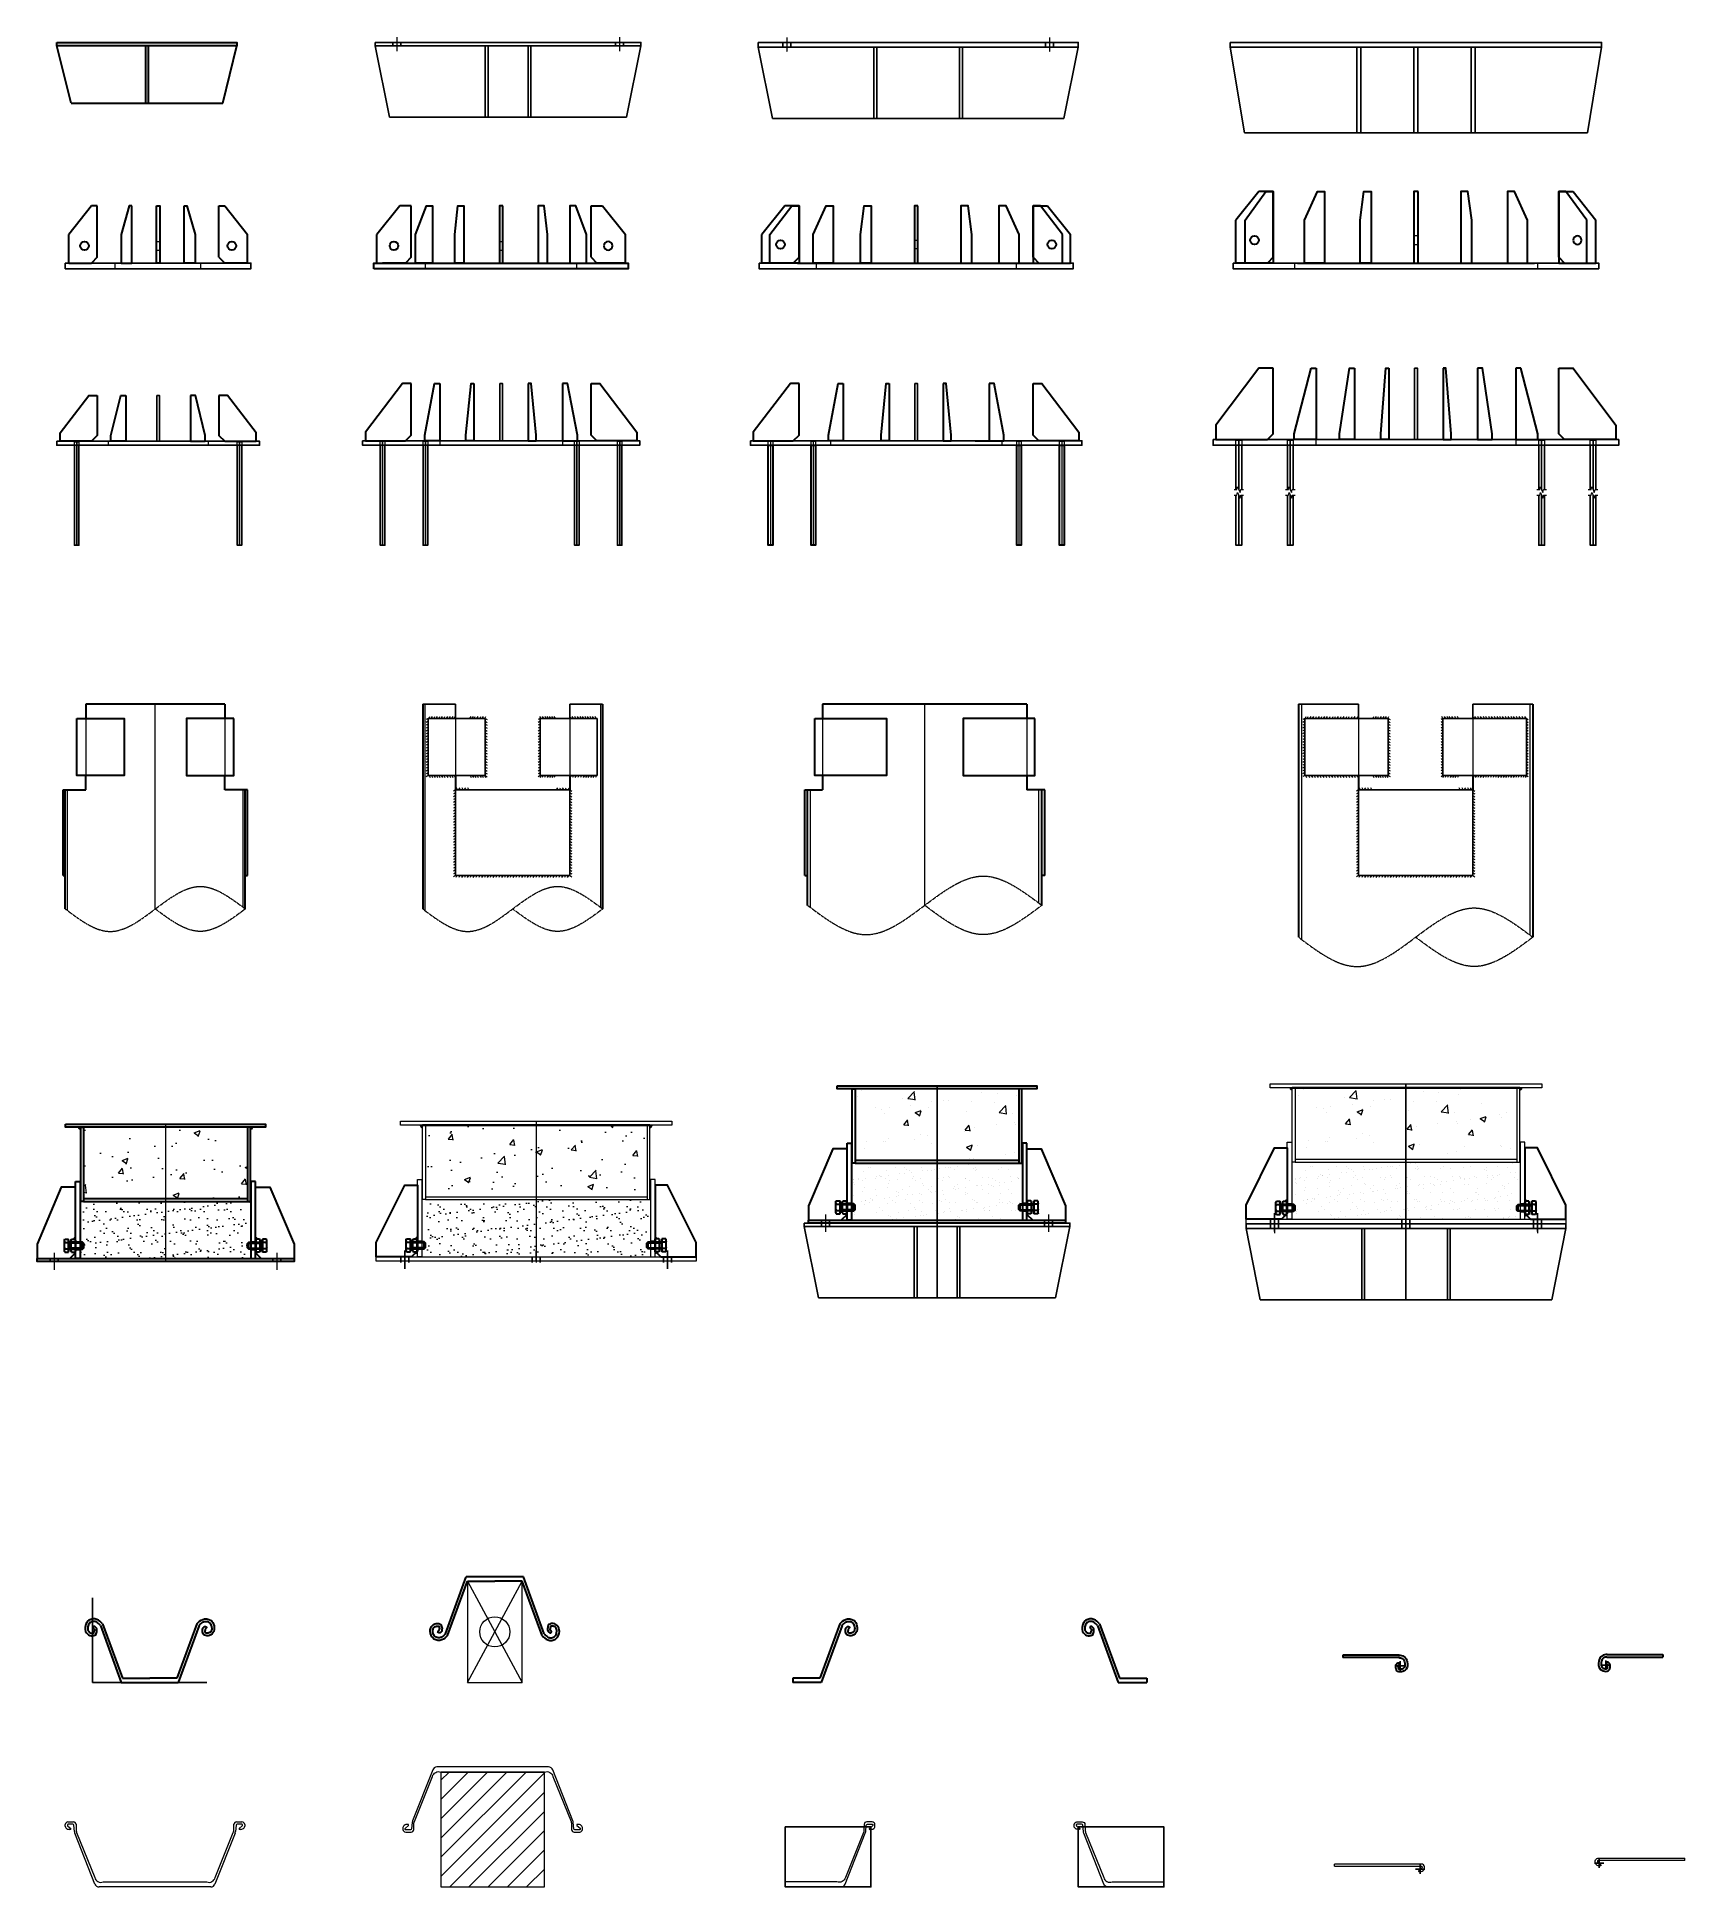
# Model space of a CAD drawing. Header units: millimetres. Extents: x 0 to 76984, y 0 to 13707.
# Drawn here: x 35180 to 40949, y 6943 to 13418 of the extents above; entities that cross this region are included whole.
import ezdxf

# ---------------------------------------------------------------- set-up
doc = ezdxf.new("R2010")
doc.units = ezdxf.units.MM
doc.linetypes.add('CENTER', pattern=[2, 1.25, -0.25, 0.25, -0.25])
doc.linetypes.add('DASHED', pattern=[0.75, 0.5, -0.25])
doc.layers.get('Defpoints').update_dxf_attribs({"color": 8})
for name, color, linetype, lineweight in [('1粗实线', 1, 'Continuous', 30), ('2细实线', 5, 'Continuous', 18), ('3中心线', 6, 'CENTER', 18), ('4虚线', 2, 'DASHED', 18), ('5文本', 4, 'Continuous', 18), ('5标注', 3, 'Continuous', 13), ('6标注线', 3, 'Continuous', 13), ('中心线', 6, 'CENTER', 9), ('标注线', 3, 'Continuous', 9), ('粗实线', 1, 'Continuous', 30), ('细实线', 5, 'Continuous', 9), ('细虚线', 2, 'DASHED', 9), ('结构线', 1, 'Continuous', 15), ('结构线1', 1, 'Continuous', 15)]:
    doc.layers.add(name, color=color, linetype=linetype, lineweight=lineweight)

# ---------------------------------------------------------------- blocks, each defined once
blk = doc.blocks.new('拉森Ⅳ钢板桩平面图块1')
at = {"layer": '粗实线'}
for p, q in [((-172.9, 15), (-100, -185)), ((-165.4, 20.2), (-95.3, -169.5)), ((165.4, 20.2), (95.3, -169.5)), ((172.9, 15), (100, -185)), ((-100, -185), (100, -185)), ((-95.3, -169.5), (0, -169.5)), ((95.3, -169.5), (0, -169.5))]:
    blk.add_line(p, q, dxfattribs=at)
for points, knots in [([(-165.4, 20.2), (-171.4, 26.5), (-183.9, 39.8), (-214.4, 37.4), (-227.6, 13.5), (-225.7, -12), (-206.6, -23.1), (-186.7, -20.2), (-185.3, -9), (-184.7, -3.6)], [0, 0, 0, 0, 2.242622, 4.721771, 6.72657, 8.989692, 10.710969, 12.12932, 13.433976, 13.433976, 13.433976, 13.433976]), ([(-172.9, 15), (-174.2, 16.4), (-175.4, 17.7), (-178.8, 21), (-180.9, 22.9), (-184.5, 25.4), (-185.9, 26.3), (-188.5, 27.4), (-189.5, 27.7), (-191.9, 28.3), (-193.1, 28.5), (-196.9, 28.8), (-199.6, 28.6), (-204.3, 27.4), (-206.4, 26.5), (-209.8, 24.2), (-211.2, 22.6), (-213.8, 18.7), (-214.9, 16.3), (-216.4, 11.1), (-216.9, 8.3), (-217.1, 2.9), (-216.8, 0.4), (-215.7, -3.2), (-215.2, -4.5), (-213.9, -6.6), (-213.2, -7.5), (-211.4, -9.1), (-210.3, -9.9), (-207.7, -11.2), (-206.2, -11.7), (-202.9, -12.4), (-201.1, -12.5), (-198, -12.3), (-196.7, -11.9), (-195.7, -11.5), (-195.6, -11.3), (-195.5, -11.3), (-195.5, -11.3), (-195.3, -11), (-195.2, -10.7), (-194.8, -9.6), (-194.4, -8.1), (-194, -5.1), (-193.8, -3.9), (-193.7, -2.5)], [0.116103, 0.116103, 0.116103, 0.116103, 0.606377, 0.606377, 1.48391, 1.48391, 2.104361, 2.104361, 2.544699, 2.544699, 2.985038, 2.985038, 3.865715, 3.865715, 4.746392, 4.746392, 5.627069, 5.627069, 6.507746, 6.507746, 7.388423, 7.388423, 8.2691, 8.2691, 8.860181, 8.860181, 9.404787, 9.404787, 9.949392, 9.949392, 10.568114, 10.568114, 11.175162, 11.175162, 11.78221, 11.78221, 12.096439, 12.096439, 12.332761, 12.332761, 12.569083, 12.569083, 13.107657, 13.107657, 13.433976, 13.433976, 13.433976, 13.433976]), ([(-184.7, -3.6), (-184.8, -1.1), (-184.8, 3.6), (-189, 9.1), (-194.9, 12.6), (-200.2, 8), (-196.9, 4.3), (-193.7, 1.7), (-193.7, -1.1), (-193.7, -2.5)], [0, 0, 0, 0, 0.642602, 1.210021, 1.806545, 2.212154, 2.559164, 2.921575, 3.276797, 3.276797, 3.276797, 3.276797]), ([(165.4, 20.2), (171.4, 26.5), (183.9, 39.8), (214.4, 37.4), (227.6, 13.5), (225.7, -12), (206.6, -23.1), (186.7, -20.2), (185.3, -9), (184.7, -3.6)], [0, 0, 0, 0, 2.242622, 4.721771, 6.72657, 8.989692, 10.710969, 12.12932, 13.433976, 13.433976, 13.433976, 13.433976]), ([(172.9, 15), (174.2, 16.4), (175.4, 17.7), (178.8, 21), (180.9, 22.9), (184.5, 25.4), (185.9, 26.3), (188.5, 27.4), (189.5, 27.7), (191.9, 28.3), (193.1, 28.5), (196.9, 28.8), (199.6, 28.6), (204.3, 27.4), (206.4, 26.5), (209.8, 24.2), (211.2, 22.6), (213.8, 18.7), (214.9, 16.3), (216.4, 11.1), (216.9, 8.3), (217.1, 2.9), (216.8, 0.4), (215.7, -3.2), (215.2, -4.5), (213.9, -6.6), (213.2, -7.5), (211.4, -9.1), (210.3, -9.9), (207.7, -11.2), (206.2, -11.7), (202.9, -12.4), (201.1, -12.5), (198, -12.3), (196.7, -11.9), (195.7, -11.5), (195.6, -11.3), (195.5, -11.3), (195.5, -11.3), (195.3, -11), (195.2, -10.7), (194.8, -9.6), (194.4, -8.1), (194, -5.1), (193.8, -3.9), (193.7, -2.5)], [0.116103, 0.116103, 0.116103, 0.116103, 0.606377, 0.606377, 1.48391, 1.48391, 2.104361, 2.104361, 2.544699, 2.544699, 2.985038, 2.985038, 3.865715, 3.865715, 4.746392, 4.746392, 5.627069, 5.627069, 6.507746, 6.507746, 7.388423, 7.388423, 8.2691, 8.2691, 8.860181, 8.860181, 9.404787, 9.404787, 9.949392, 9.949392, 10.568114, 10.568114, 11.175162, 11.175162, 11.78221, 11.78221, 12.096439, 12.096439, 12.332761, 12.332761, 12.569083, 12.569083, 13.107657, 13.107657, 13.433976, 13.433976, 13.433976, 13.433976]), ([(184.7, -3.6), (184.8, -1.1), (184.8, 3.6), (189, 9.1), (194.9, 12.6), (200.2, 8), (196.9, 4.3), (193.7, 1.7), (193.7, -1.1), (193.7, -2.5)], [0, 0, 0, 0, 0.642602, 1.210021, 1.806545, 2.212154, 2.559164, 2.921575, 3.276797, 3.276797, 3.276797, 3.276797])]:
    blk.add_open_spline(points, degree=3, knots=knots, dxfattribs=at)
blk = doc.blocks.new('拉森Ⅳ钢板桩平面图块2')
at = {"layer": '5文本'}
for p, q in [((-95.3, -185), (95.3, 169.5)), ((-95.3, 169.5), (95.3, -185))]:
    blk.add_line(p, q, dxfattribs=at)
blk.add_lwpolyline([(-95.3, -185), (95.3, -185), (95.3, 169.5), (-95.3, 169.5)], close=True, dxfattribs=at)
blk.add_circle((0, -7.8), 52.8, dxfattribs=at)
at = {"layer": '粗实线'}
for p, q in [((-172.9, -15), (-100, 185)), ((-165.4, -20.2), (-95.3, 169.5)), ((100, 185), (-100, 185)), ((-95.3, 169.5), (0, 169.5)), ((95.3, 169.5), (0, 169.5)), ((165.4, -20.2), (95.3, 169.5)), ((172.9, -15), (100, 185))]:
    blk.add_line(p, q, dxfattribs=at)
for points, knots in [([(-165.4, -20.2), (-171.4, -26.5), (-183.9, -39.8), (-214.4, -37.4), (-227.6, -13.5), (-225.7, 12), (-206.6, 23.1), (-186.7, 20.2), (-185.3, 9), (-184.7, 3.6)], [0, 0, 0, 0, 2.242622, 4.721771, 6.72657, 8.989692, 10.710969, 12.12932, 13.433976, 13.433976, 13.433976, 13.433976]), ([(-172.9, -15), (-174.2, -16.4), (-175.4, -17.7), (-178.8, -21), (-180.9, -22.9), (-184.5, -25.4), (-185.9, -26.3), (-188.5, -27.4), (-189.5, -27.7), (-191.9, -28.3), (-193.1, -28.5), (-196.9, -28.8), (-199.6, -28.6), (-204.3, -27.4), (-206.4, -26.5), (-209.8, -24.2), (-211.2, -22.6), (-213.8, -18.7), (-214.9, -16.3), (-216.4, -11.1), (-216.9, -8.3), (-217.1, -2.9), (-216.8, -0.4), (-215.7, 3.2), (-215.2, 4.5), (-213.9, 6.6), (-213.2, 7.5), (-211.4, 9.1), (-210.3, 9.9), (-207.7, 11.2), (-206.2, 11.7), (-202.9, 12.4), (-201.1, 12.5), (-198, 12.3), (-196.7, 11.9), (-195.7, 11.5), (-195.6, 11.3), (-195.5, 11.3), (-195.5, 11.3), (-195.3, 11), (-195.2, 10.7), (-194.8, 9.6), (-194.4, 8.1), (-194, 5.1), (-193.8, 3.9), (-193.7, 2.5)], [0.116103, 0.116103, 0.116103, 0.116103, 0.606377, 0.606377, 1.48391, 1.48391, 2.104361, 2.104361, 2.544699, 2.544699, 2.985038, 2.985038, 3.865715, 3.865715, 4.746392, 4.746392, 5.627069, 5.627069, 6.507746, 6.507746, 7.388423, 7.388423, 8.2691, 8.2691, 8.860181, 8.860181, 9.404787, 9.404787, 9.949392, 9.949392, 10.568114, 10.568114, 11.175162, 11.175162, 11.78221, 11.78221, 12.096439, 12.096439, 12.332761, 12.332761, 12.569083, 12.569083, 13.107657, 13.107657, 13.433976, 13.433976, 13.433976, 13.433976]), ([(-184.7, 3.6), (-184.8, 1.1), (-184.8, -3.6), (-189, -9.1), (-194.9, -12.6), (-200.2, -8), (-196.9, -4.3), (-193.7, -1.7), (-193.7, 1.1), (-193.7, 2.5)], [0, 0, 0, 0, 0.642602, 1.210021, 1.806545, 2.212154, 2.559164, 2.921575, 3.276797, 3.276797, 3.276797, 3.276797]), ([(165.4, -20.2), (171.4, -26.5), (183.9, -39.8), (214.4, -37.4), (227.6, -13.5), (225.7, 12), (206.6, 23.1), (186.7, 20.2), (185.3, 9), (184.7, 3.6)], [0, 0, 0, 0, 2.242622, 4.721771, 6.72657, 8.989692, 10.710969, 12.12932, 13.433976, 13.433976, 13.433976, 13.433976]), ([(172.9, -15), (174.2, -16.4), (175.4, -17.7), (178.8, -21), (180.9, -22.9), (184.5, -25.4), (185.9, -26.3), (188.5, -27.4), (189.5, -27.7), (191.9, -28.3), (193.1, -28.5), (196.9, -28.8), (199.6, -28.6), (204.3, -27.4), (206.4, -26.5), (209.8, -24.2), (211.2, -22.6), (213.8, -18.7), (214.9, -16.3), (216.4, -11.1), (216.9, -8.3), (217.1, -2.9), (216.8, -0.4), (215.7, 3.2), (215.2, 4.5), (213.9, 6.6), (213.2, 7.5), (211.4, 9.1), (210.3, 9.9), (207.7, 11.2), (206.2, 11.7), (202.9, 12.4), (201.1, 12.5), (198, 12.3), (196.7, 11.9), (195.7, 11.5), (195.6, 11.3), (195.5, 11.3), (195.5, 11.3), (195.3, 11), (195.2, 10.7), (194.8, 9.6), (194.4, 8.1), (194, 5.1), (193.8, 3.9), (193.7, 2.5)], [0.116103, 0.116103, 0.116103, 0.116103, 0.606377, 0.606377, 1.48391, 1.48391, 2.104361, 2.104361, 2.544699, 2.544699, 2.985038, 2.985038, 3.865715, 3.865715, 4.746392, 4.746392, 5.627069, 5.627069, 6.507746, 6.507746, 7.388423, 7.388423, 8.2691, 8.2691, 8.860181, 8.860181, 9.404787, 9.404787, 9.949392, 9.949392, 10.568114, 10.568114, 11.175162, 11.175162, 11.78221, 11.78221, 12.096439, 12.096439, 12.332761, 12.332761, 12.569083, 12.569083, 13.107657, 13.107657, 13.433976, 13.433976, 13.433976, 13.433976]), ([(184.7, 3.6), (184.8, 1.1), (184.8, -3.6), (189, -9.1), (194.9, -12.6), (200.2, -8), (196.9, -4.3), (193.7, -1.7), (193.7, 1.1), (193.7, 2.5)], [0, 0, 0, 0, 0.642602, 1.210021, 1.806545, 2.212154, 2.559164, 2.921575, 3.276797, 3.276797, 3.276797, 3.276797])]:
    blk.add_open_spline(points, degree=3, knots=knots, dxfattribs=at)
blk = doc.blocks.new('拉森Ⅳ钢板桩平面图块3')
at = {"layer": '1粗实线'}
blk.add_line((0, -169.5), (0, -185), dxfattribs=at)
at = {"layer": '粗实线'}
for p, q in [((165.4, 20.2), (95.3, -169.5)), ((172.9, 15), (100, -185)), ((95.3, -169.5), (0, -169.5)), ((100, -185), (0, -185))]:
    blk.add_line(p, q, dxfattribs=at)
for points, knots in [([(165.4, 20.2), (171.4, 26.5), (183.9, 39.8), (214.4, 37.4), (227.6, 13.5), (225.7, -12), (206.6, -23.1), (186.7, -20.2), (185.3, -9), (184.7, -3.6)], [0, 0, 0, 0, 2.242622, 4.721771, 6.72657, 8.989692, 10.710969, 12.12932, 13.433976, 13.433976, 13.433976, 13.433976]), ([(172.9, 15), (174.2, 16.4), (175.4, 17.7), (178.8, 21), (180.9, 22.9), (184.5, 25.4), (185.9, 26.3), (188.5, 27.4), (189.5, 27.7), (191.9, 28.3), (193.1, 28.5), (196.9, 28.8), (199.6, 28.6), (204.3, 27.4), (206.4, 26.5), (209.8, 24.2), (211.2, 22.6), (213.8, 18.7), (214.9, 16.3), (216.4, 11.1), (216.9, 8.3), (217.1, 2.9), (216.8, 0.4), (215.7, -3.2), (215.2, -4.5), (213.9, -6.6), (213.2, -7.5), (211.4, -9.1), (210.3, -9.9), (207.7, -11.2), (206.2, -11.7), (202.9, -12.4), (201.1, -12.5), (198, -12.3), (196.7, -11.9), (195.7, -11.5), (195.6, -11.3), (195.5, -11.3), (195.5, -11.3), (195.3, -11), (195.2, -10.7), (194.8, -9.6), (194.4, -8.1), (194, -5.1), (193.8, -3.9), (193.7, -2.5)], [0.116103, 0.116103, 0.116103, 0.116103, 0.606377, 0.606377, 1.48391, 1.48391, 2.104361, 2.104361, 2.544699, 2.544699, 2.985038, 2.985038, 3.865715, 3.865715, 4.746392, 4.746392, 5.627069, 5.627069, 6.507746, 6.507746, 7.388423, 7.388423, 8.2691, 8.2691, 8.860181, 8.860181, 9.404787, 9.404787, 9.949392, 9.949392, 10.568114, 10.568114, 11.175162, 11.175162, 11.78221, 11.78221, 12.096439, 12.096439, 12.332761, 12.332761, 12.569083, 12.569083, 13.107657, 13.107657, 13.433976, 13.433976, 13.433976, 13.433976]), ([(184.7, -3.6), (184.8, -1.1), (184.8, 3.6), (189, 9.1), (194.9, 12.6), (200.2, 8), (196.9, 4.3), (193.7, 1.7), (193.7, -1.1), (193.7, -2.5)], [0, 0, 0, 0, 0.642602, 1.210021, 1.806545, 2.212154, 2.559164, 2.921575, 3.276797, 3.276797, 3.276797, 3.276797])]:
    blk.add_open_spline(points, degree=3, knots=knots, dxfattribs=at)
blk = doc.blocks.new('拉森Ⅳ钢板桩平面图块4')
at = {"layer": '1粗实线'}
blk.add_line((0, -169.5), (0, -185), dxfattribs=at)
at = {"layer": '粗实线'}
for p, q in [((-172.9, 15), (-100, -185)), ((-165.4, 20.2), (-95.3, -169.5)), ((-100, -185), (0, -185)), ((-95.3, -169.5), (0, -169.5))]:
    blk.add_line(p, q, dxfattribs=at)
for points, knots in [([(-165.4, 20.2), (-171.4, 26.5), (-183.9, 39.8), (-214.4, 37.4), (-227.6, 13.5), (-225.7, -12), (-206.6, -23.1), (-186.7, -20.2), (-185.3, -9), (-184.7, -3.6)], [0, 0, 0, 0, 2.242622, 4.721771, 6.72657, 8.989692, 10.710969, 12.12932, 13.433976, 13.433976, 13.433976, 13.433976]), ([(-172.9, 15), (-174.2, 16.4), (-175.4, 17.7), (-178.8, 21), (-180.9, 22.9), (-184.5, 25.4), (-185.9, 26.3), (-188.5, 27.4), (-189.5, 27.7), (-191.9, 28.3), (-193.1, 28.5), (-196.9, 28.8), (-199.6, 28.6), (-204.3, 27.4), (-206.4, 26.5), (-209.8, 24.2), (-211.2, 22.6), (-213.8, 18.7), (-214.9, 16.3), (-216.4, 11.1), (-216.9, 8.3), (-217.1, 2.9), (-216.8, 0.4), (-215.7, -3.2), (-215.2, -4.5), (-213.9, -6.6), (-213.2, -7.5), (-211.4, -9.1), (-210.3, -9.9), (-207.7, -11.2), (-206.2, -11.7), (-202.9, -12.4), (-201.1, -12.5), (-198, -12.3), (-196.7, -11.9), (-195.7, -11.5), (-195.6, -11.3), (-195.5, -11.3), (-195.5, -11.3), (-195.3, -11), (-195.2, -10.7), (-194.8, -9.6), (-194.4, -8.1), (-194, -5.1), (-193.8, -3.9), (-193.7, -2.5)], [0.116103, 0.116103, 0.116103, 0.116103, 0.606377, 0.606377, 1.48391, 1.48391, 2.104361, 2.104361, 2.544699, 2.544699, 2.985038, 2.985038, 3.865715, 3.865715, 4.746392, 4.746392, 5.627069, 5.627069, 6.507746, 6.507746, 7.388423, 7.388423, 8.2691, 8.2691, 8.860181, 8.860181, 9.404787, 9.404787, 9.949392, 9.949392, 10.568114, 10.568114, 11.175162, 11.175162, 11.78221, 11.78221, 12.096439, 12.096439, 12.332761, 12.332761, 12.569083, 12.569083, 13.107657, 13.107657, 13.433976, 13.433976, 13.433976, 13.433976]), ([(-184.7, -3.6), (-184.8, -1.1), (-184.8, 3.6), (-189, 9.1), (-194.9, 12.6), (-200.2, 8), (-196.9, 4.3), (-193.7, 1.7), (-193.7, -1.1), (-193.7, -2.5)], [0, 0, 0, 0, 0.642602, 1.210021, 1.806545, 2.212154, 2.559164, 2.921575, 3.276797, 3.276797, 3.276797, 3.276797])]:
    blk.add_open_spline(points, degree=3, knots=knots, dxfattribs=at)
blk = doc.blocks.new('拉森Ⅵ钢板桩平面图块1')
at = {"layer": '细实线', "color": 1, "ltscale": 16}
for p, q in [((-314.2, 2.3), (-314.2, 8.3)), ((-306.6, 7.5), (-306.6, 6.2)), ((-305.8, 4.4), (-294.8, -5.5)), ((-304.6, 17.9), (-285.7, 17.9)), ((-287.9, 9.9), (-304.2, 9.9)), ((-281.7, -16), (-283.9, 6.3)), ((-276.2, 9.3), (-275.5, -13.7)), ((275.5, -13.7), (276.2, 9.3)), ((283.9, 6.3), (281.7, -16)), ((285.7, 17.9), (304.6, 17.9)), ((304.2, 9.9), (287.9, 9.9)), ((294.8, -5.5), (305.8, 4.4)), ((306.6, 6.2), (306.6, 7.5)), ((314.2, 8.3), (314.2, 2.3)), ((-295.9, -8.5), (-300.1, -8.5)), ((-210, -199.9), (-280.3, -21.5)), ((-274.1, -19.2), (-210.6, -177)), ((280.3, -21.5), (210, -199.9)), ((210.6, -177), (274.1, -19.2)), ((300.1, -8.5), (295.9, -8.5)), ((-181.3, -192), (0, -192)), ((0, -192), (181.3, -192)), ((195.7, -210), (-195.7, -210))]:
    blk.add_line(p, q, dxfattribs=at)
for centre, major_axis, start_param, end_param in [((-304.6, 8.3), (6.79, 6.79), 0.785398, 2.356194), ((-306.2, 2.3), (5.66, 5.66), 2.356416, 3.0635), ((-304.2, 7.5), (1.7, 1.7), 0.785398, 2.356194), ((-304.2, 6.2), (1.7, 1.7), 2.356194, 3.193953), ((-287.9, 5.9), (-2.83, 2.83), 4.026659, 5.497787), ((-285.7, 8.3), (6.79, 6.79), 5.597456, 7.068583), ((285.7, 8.3), (6.79, 6.79), 0.785398, 2.256526), ((287.9, 5.9), (2.83, 2.83), 0.785398, 2.256526), ((304.2, 7.5), (-1.7, 1.7), 3.926991, 5.497787), ((304.6, 8.3), (-6.79, 6.79), 3.926991, 5.497787), ((304.2, 6.2), (1.7, 1.7), 4.660029, 5.497787), ((299.9, 4.7), (10.2, 10.2), 4.951444, 5.336604), ((-300.5, 6.7), (-10.7, 10.7), 1.466882, 2.382237), ((-295.9, -6.8), (-1.2, 1.2), 2.356194, 4.764749), ((-261.8, -14), (-14.1, 14.1), 0.885067, 1.169075), ((-247.5, -9.7), (20, 20), 2.497595, 2.698139), ((247.5, -9.7), (-20, 20), 3.585046, 3.785591), ((261.8, -14), (14.1, 14.1), 5.114111, 5.398118), ((295.9, -6.8), (-1.2, 1.2), -0.05236, 2.356194), ((300.1, 7.5), (-11.3, 11.3), 2.356194, 3.219464), ((-189.6, -172.1), (15.3, 15.3), 2.585576, 4.322746), ((189.6, -172.1), (-15.3, 15.3), 1.96044, 3.697609), ((-195.9, -195.1), (10.5, 10.5), 2.68271, 3.940812), ((195.9, -195.1), (-10.5, 10.5), 2.342373, 3.600475)]:
    blk.add_ellipse(centre, major_axis=major_axis, ratio=1, start_param=start_param, end_param=end_param, dxfattribs=at)
blk = doc.blocks.new('拉森Ⅵ钢板桩平面图块2')
at = {"layer": '5文本'}
h = blk.add_hatch(dxfattribs=at)
h.set_pattern_fill('ANSI31', color=5, scale=15)
h.set_pattern_definition([(45, (98359.977, -518293.28), (-33.6759605, 33.6759605), [])])
h.paths.add_polyline_path([(181.3, 192), (-181.3, 192), (-181.3, -210), (181.3, -210)])
at = {"layer": '2细实线'}
blk.add_lwpolyline([(181.3, 192), (-181.3, 192), (-181.3, -210), (181.3, -210)], close=True, dxfattribs=at)
at = {"layer": '细实线', "color": 1, "ltscale": 16}
blk.add_lwpolyline([(0, 192), (181.3, 192, -0.463826), (210.6, 177), (274.1, 19.2, -0.050178), (275.5, 13.7), (276.2, -9.3, 0.385314), (285.7, -17.9), (304.6, -17.9, 0.414214), (314.2, -8.3), (314.2, -2.3, 0.096589), (312.3, 2.9, 0.219232), (300.1, 8.5), (295.9, 8.5, 0.687281), (294.8, 5.5), (305.8, -4.4, -0.212557), (306.6, -6.2), (306.6, -7.5, -0.414214), (304.2, -9.9), (287.9, -9.9, -0.385314), (283.9, -6.3), (281.7, 16, 0.071121), (280.3, 21.5), (210, 199.9, 0.325325), (195.7, 210), (-195.7, 210, 0.325325), (-210, 199.9), (-280.3, 21.5, 0.071121), (-281.7, 16), (-283.9, -6.3, -0.385314), (-287.9, -9.9), (-304.2, -9.9, -0.414214), (-306.6, -7.5), (-306.6, -6.2, -0.212557), (-305.8, -4.4), (-294.8, 5.5, 0.687281), (-295.9, 8.5), (-300.1, 8.5, 0.232919), (-312.3, 2.9, 0.178635), (-314.2, -2.3), (-314.2, -8.3, 0.414214), (-304.6, -17.9), (-285.7, -17.9, 0.385314), (-276.2, -9.3), (-275.5, 13.7, -0.050178), (-274.1, 19.2), (-210.6, 177, -0.463826), (-181.3, 192), (0, 192)], format="xyb", dxfattribs=at)
blk = doc.blocks.new('拉森Ⅵ钢板桩平面图块3')
at = {"layer": 'Defpoints'}
blk.add_lwpolyline([(300, 0), (0, 0), (0, -210), (300, -210)], close=True, dxfattribs=at)
at = {"layer": '细实线', "color": 1, "ltscale": 16}
blk.add_lwpolyline([(0, -210), (195.7, -210, 0.325325), (210, -199.9), (280.3, -21.5, 0.071121), (281.7, -16), (283.9, 6.3, -0.385314), (287.9, 9.9), (304.2, 9.9, -0.414214), (306.6, 7.5), (306.6, 6.2, -0.212557), (305.8, 4.4), (294.8, -5.5, 0.687281), (295.9, -8.5), (300.1, -8.5, 0.232919), (312.3, -2.9, 0.178635), (314.2, 2.3), (314.2, 8.3, 0.414214), (304.6, 17.9), (285.7, 17.9, 0.385314), (276.2, 9.3), (275.5, -13.7, -0.050178), (274.1, -19.2), (210.6, -177, -0.463826), (181.3, -192), (0, -192)], format="xyb", dxfattribs=at)
blk = doc.blocks.new('拉森Ⅵ钢板桩平面图块4')
at = {"layer": 'Defpoints'}
blk.add_lwpolyline([(-300, 0), (0, 0), (0, -210), (-300, -210)], close=True, dxfattribs=at)
at = {"layer": '细实线', "color": 1, "ltscale": 16}
blk.add_lwpolyline([(0, -210), (-195.7, -210, -0.325325), (-210, -199.9), (-280.3, -21.5, -0.071121), (-281.7, -16), (-283.9, 6.3, 0.385314), (-287.9, 9.9), (-304.2, 9.9, 0.414214), (-306.6, 7.5), (-306.6, 6.2, 0.212557), (-305.8, 4.4), (-294.8, -5.5, -0.687281), (-295.9, -8.5), (-300.1, -8.5, -0.232919), (-312.3, -2.9, -0.178635), (-314.2, 2.3), (-314.2, 8.3, -0.414214), (-304.6, 17.9), (-285.7, 17.9, -0.385314), (-276.2, 9.3), (-275.5, -13.7, 0.050178), (-274.1, -19.2), (-210.6, -177, 0.463826), (-181.3, -192), (0, -192)], format="xyb", dxfattribs=at)
blk = doc.blocks.new('拉森Ⅳ钢板桩平面图块6')
at = {"layer": '1粗实线'}
for p, q in [((-196.9, 37.7), (0, 37.7)), ((-196.9, 28.7), (0, 28.7)), ((0, 37.7), (0, 28.7))]:
    blk.add_line(p, q, dxfattribs=at)
for points, knots in [([(-195.8, 37.7), (-201.9, 37.8), (-216.2, 34.2), (-227.6, 13.5), (-225.7, -12), (-206.6, -23.1), (-186.7, -20.2), (-185.3, -9), (-184.7, -3.6)], [3.159845, 3.159845, 3.159845, 3.159845, 4.721771, 6.72657, 8.989692, 10.710969, 12.12932, 13.433976, 13.433976, 13.433976, 13.433976]), ([(-196.9, 28.7), (-198.6, 28.6), (-200.3, 28.4), (-204.3, 27.4), (-206.4, 26.5), (-209.8, 24.2), (-211.2, 22.6), (-213.8, 18.7), (-214.9, 16.3), (-216.4, 11.1), (-216.9, 8.3), (-217.1, 2.9), (-216.8, 0.4), (-215.7, -3.2), (-215.2, -4.5), (-213.9, -6.6), (-213.2, -7.5), (-211.4, -9.1), (-210.3, -9.9), (-207.7, -11.2), (-206.2, -11.7), (-202.9, -12.4), (-201.1, -12.5), (-198, -12.3), (-196.7, -11.9), (-195.7, -11.5), (-195.6, -11.3), (-195.5, -11.3), (-195.5, -11.3), (-195.3, -11), (-195.2, -10.7), (-194.8, -9.6), (-194.4, -8.1), (-194, -5.1), (-193.8, -3.9), (-193.7, -2.5)], [3.276308, 3.276308, 3.276308, 3.276308, 3.865715, 3.865715, 4.746392, 4.746392, 5.627069, 5.627069, 6.507746, 6.507746, 7.388423, 7.388423, 8.2691, 8.2691, 8.860181, 8.860181, 9.404787, 9.404787, 9.949392, 9.949392, 10.568114, 10.568114, 11.175162, 11.175162, 11.78221, 11.78221, 12.096439, 12.096439, 12.332761, 12.332761, 12.569083, 12.569083, 13.107657, 13.107657, 13.433976, 13.433976, 13.433976, 13.433976]), ([(-184.7, -3.6), (-184.8, -1.1), (-184.8, 3.6), (-189, 9.1), (-194.9, 12.6), (-200.2, 8), (-196.9, 4.3), (-193.7, 1.7), (-193.7, -1.1), (-193.7, -2.5)], [0, 0, 0, 0, 0.642602, 1.210021, 1.806545, 2.212154, 2.559164, 2.921575, 3.276797, 3.276797, 3.276797, 3.276797])]:
    blk.add_open_spline(points, degree=3, knots=knots, dxfattribs=at)
at = {"layer": 'Defpoints'}
for p, q in [((-200, 16.2), (-200, -16.2)), ((-216.2, 0), (-183.8, 0))]:
    blk.add_line(p, q, dxfattribs=at)
blk = doc.blocks.new('拉森Ⅵ钢板桩平面图块6')
at = {"layer": '2细实线', "color": 1}
blk.add_line((0, 9.9), (0, 17.9), dxfattribs=at)
at = {"layer": 'Defpoints'}
for p, q in [((-283.8, 0), (-316.2, 0)), ((-300, 16.2), (-300, -16.2))]:
    blk.add_line(p, q, dxfattribs=at)
at = {"layer": '细实线', "color": 1, "ltscale": 16}
blk.add_lwpolyline([(0, 9.9), (-304.2, 9.9, 0.414214), (-306.6, 7.5), (-306.6, 6.2, 0.212557), (-305.8, 4.4), (-294.8, -5.5, -0.687281), (-295.9, -8.5), (-300.1, -8.5, -0.232919), (-312.3, -2.9, -0.178635), (-314.2, 2.3), (-314.2, 8.3, -0.414214), (-304.6, 17.9), (0, 17.9)], format="xyb", dxfattribs=at)
blk = doc.blocks.new('拉森Ⅳ钢板桩平面图块5')
at = {"layer": '1粗实线'}
for p, q in [((196.9, 37.7), (0, 37.7)), ((0, 37.7), (0, 28.7)), ((196.9, 28.7), (0, 28.7))]:
    blk.add_line(p, q, dxfattribs=at)
for points, knots in [([(195.8, 37.7), (201.9, 37.8), (216.2, 34.2), (227.6, 13.5), (225.7, -12), (206.6, -23.1), (186.7, -20.2), (185.3, -9), (184.7, -3.6)], [3.159845, 3.159845, 3.159845, 3.159845, 4.721771, 6.72657, 8.989692, 10.710969, 12.12932, 13.433976, 13.433976, 13.433976, 13.433976]), ([(184.7, -3.6), (184.8, -1.1), (184.8, 3.6), (189, 9.1), (194.9, 12.6), (200.2, 8), (196.9, 4.3), (193.7, 1.7), (193.7, -1.1), (193.7, -2.5)], [0, 0, 0, 0, 0.642602, 1.210021, 1.806545, 2.212154, 2.559164, 2.921575, 3.276797, 3.276797, 3.276797, 3.276797]), ([(196.9, 28.7), (198.6, 28.6), (200.3, 28.4), (204.3, 27.4), (206.4, 26.5), (209.8, 24.2), (211.2, 22.6), (213.8, 18.7), (214.9, 16.3), (216.4, 11.1), (216.9, 8.3), (217.1, 2.9), (216.8, 0.4), (215.7, -3.2), (215.2, -4.5), (213.9, -6.6), (213.2, -7.5), (211.4, -9.1), (210.3, -9.9), (207.7, -11.2), (206.2, -11.7), (202.9, -12.4), (201.1, -12.5), (198, -12.3), (196.7, -11.9), (195.7, -11.5), (195.6, -11.3), (195.5, -11.3), (195.5, -11.3), (195.3, -11), (195.2, -10.7), (194.8, -9.6), (194.4, -8.1), (194, -5.1), (193.8, -3.9), (193.7, -2.5)], [3.276308, 3.276308, 3.276308, 3.276308, 3.865715, 3.865715, 4.746392, 4.746392, 5.627069, 5.627069, 6.507746, 6.507746, 7.388423, 7.388423, 8.2691, 8.2691, 8.860181, 8.860181, 9.404787, 9.404787, 9.949392, 9.949392, 10.568114, 10.568114, 11.175162, 11.175162, 11.78221, 11.78221, 12.096439, 12.096439, 12.332761, 12.332761, 12.569083, 12.569083, 13.107657, 13.107657, 13.433976, 13.433976, 13.433976, 13.433976])]:
    blk.add_open_spline(points, degree=3, knots=knots, dxfattribs=at)
at = {"layer": 'Defpoints'}
for p, q in [((216.2, 0), (183.8, 0)), ((200, 16.2), (200, -16.2))]:
    blk.add_line(p, q, dxfattribs=at)
blk = doc.blocks.new('拉森Ⅵ钢板桩平面图块5')
at = {"layer": '2细实线', "color": 1}
blk.add_line((0, 9.9), (0, 17.9), dxfattribs=at)
at = {"layer": 'Defpoints'}
for p, q in [((283.8, 0), (316.2, 0)), ((300, 16.2), (300, -16.2))]:
    blk.add_line(p, q, dxfattribs=at)
at = {"layer": '细实线', "color": 1, "ltscale": 16}
blk.add_lwpolyline([(0, 9.9), (304.2, 9.9, -0.414214), (306.6, 7.5), (306.6, 6.2, -0.212557), (305.8, 4.4), (294.8, -5.5, 0.687281), (295.9, -8.5), (300.1, -8.5, 0.232919), (312.3, -2.9, 0.178635), (314.2, 2.3), (314.2, 8.3, 0.414214), (304.6, 17.9), (0, 17.9)], format="xyb", dxfattribs=at)
blk = doc.blocks.new('φ630砂筒和桩帽block', base_point=(943.1, 775.8))
at = {"layer": '1粗实线', "ltscale": 5}
for p, q in [((656.1, 515.8), (1230.1, 515.8)), ((656.1, 505.8), (1230.1, 505.8))]:
    blk.add_line(p, q, dxfattribs=at)
at = {"layer": '1粗实线', "ltscale": 2}
for p, q in [((588.9, 370.7), (590.7, 373.8)), ((588.9, 330.9), (588.9, 370.7)), ((588.9, 365.4), (590.7, 362.3)), ((588.9, 357.2), (590.7, 362.3)), ((588.9, 344.4), (590.7, 339.3)), ((588.9, 336.2), (590.7, 339.3)), ((588.9, 330.9), (590.7, 327.8)), ((590.7, 373.8), (603.9, 373.8)), ((590.7, 362.3), (603.9, 362.3)), ((590.7, 339.3), (603.9, 339.3)), ((590.7, 327.8), (603.9, 327.8)), ((603.9, 327.8), (603.9, 373.8)), ((612.5, 370.7), (614.3, 373.8)), ((612.5, 330.9), (612.5, 370.7)), ((612.5, 365.4), (614.3, 362.3)), ((612.5, 357.2), (614.3, 362.3)), ((612.5, 344.4), (614.3, 339.3)), ((612.5, 336.2), (614.3, 339.3)), ((612.5, 330.9), (614.3, 327.8)), ((614.3, 373.8), (627.5, 373.8)), ((614.3, 362.3), (627.5, 362.3)), ((614.3, 339.3), (627.5, 339.3)), ((614.3, 327.8), (627.5, 327.8)), ((627.5, 327.8), (627.5, 373.8)), ((1271.9, 373.8), (1258.7, 373.8)), ((1258.7, 327.8), (1258.7, 373.8)), ((1271.9, 362.3), (1258.7, 362.3)), ((1271.9, 339.3), (1258.7, 339.3)), ((1271.9, 327.8), (1258.7, 327.8)), ((1273.7, 370.7), (1271.9, 373.8)), ((1273.7, 365.4), (1271.9, 362.3)), ((1273.7, 357.2), (1271.9, 362.3)), ((1273.7, 344.4), (1271.9, 339.3)), ((1273.7, 336.2), (1271.9, 339.3)), ((1273.7, 330.9), (1271.9, 327.8)), ((1273.7, 330.9), (1273.7, 370.7)), ((1295.5, 373.8), (1282.3, 373.8)), ((1282.3, 327.8), (1282.3, 373.8)), ((1295.5, 362.3), (1282.3, 362.3)), ((1295.5, 339.3), (1282.3, 339.3)), ((1295.5, 327.8), (1282.3, 327.8)), ((1297.3, 370.7), (1295.5, 373.8)), ((1297.3, 365.4), (1295.5, 362.3)), ((1297.3, 357.2), (1295.5, 362.3)), ((1297.3, 344.4), (1295.5, 339.3)), ((1297.3, 336.2), (1295.5, 339.3)), ((1297.3, 330.9), (1295.5, 327.8)), ((1297.3, 330.9), (1297.3, 370.7))]:
    blk.add_line(p, q, dxfattribs=at)
at = {"layer": '1粗实线'}
for p, q in [((628.1, 325.8), (608.1, 305.8)), ((1258.1, 325.8), (1278.1, 305.8))]:
    blk.add_line(p, q, dxfattribs=at)
at = {"layer": '1粗实线', "lineweight": -3, "ltscale": 100}
for p, q in [((528.1, 33.8), (478.1, 283.8)), ((1358.1, 33.8), (1408.1, 283.8)), ((528.1, 33.8), (1358.1, 33.8))]:
    blk.add_line(p, q, dxfattribs=at)
at = {"layer": '1粗实线', "ltscale": 5}
for points in [[(593.1, 775.8), (1293.1, 775.8), (1293.1, 765.8), (593.1, 765.8)], [(646.1, 765.8), (656.1, 765.8), (656.1, 505.8), (646.1, 505.8)], [(1240.1, 765.8), (1230.1, 765.8), (1230.1, 505.8), (1240.1, 505.8)], [(628.1, 575.8), (644.1, 575.8), (644.1, 305.8), (628.1, 305.8)], [(1258.1, 575.8), (1242.1, 575.8), (1242.1, 305.8), (1258.1, 305.8)], [(493.1, 305.8), (1393.1, 305.8), (1393.1, 295.8), (493.1, 295.8)]]:
    blk.add_lwpolyline(points, close=True, dxfattribs=at)
for points in [[(628.1, 555.8), (578.1, 555.8), (493.1, 355.8), (493.1, 305.8)], [(1258.1, 555.8), (1308.1, 555.8), (1393.1, 355.8), (1393.1, 305.8)]]:
    blk.add_lwpolyline(points, dxfattribs=at)
at = {"layer": '1粗实线', "ltscale": 2}
for points in [[(604.5, 369.8), (603.9, 369.8), (603.9, 331.8), (604.5, 331.8)], [(604.5, 338.8), (652, 338.8), (652, 362.8), (604.5, 362.8)], [(604.5, 338.8), (604.5, 362.8), (604.5, 362.8), (604.5, 338.8)], [(628.1, 369.8), (627.5, 369.8), (627.5, 331.8), (628.1, 331.8)], [(628.1, 338.8), (628.1, 362.8), (628.1, 362.8), (628.1, 338.8)], [(1281.7, 338.8), (1234.2, 338.8), (1234.2, 362.8), (1281.7, 362.8)], [(1258.1, 369.8), (1258.7, 369.8), (1258.7, 331.8), (1258.1, 331.8)], [(1258.1, 338.8), (1258.1, 362.8), (1258.1, 362.8), (1258.1, 338.8)], [(1281.7, 369.8), (1282.3, 369.8), (1282.3, 331.8), (1281.7, 331.8)], [(1281.7, 338.8), (1281.7, 362.8), (1281.7, 362.8), (1281.7, 338.8)]]:
    blk.add_lwpolyline(points, close=True, dxfattribs=at)
for points in [[(652, 338.8), (656.5, 343.3), (656.5, 358.3), (652, 362.8)], [(1234.2, 338.8), (1229.7, 343.3), (1229.7, 358.3), (1234.2, 362.8)]]:
    blk.add_lwpolyline(points, dxfattribs=at)
at = {"layer": '1粗实线', "lineweight": -3, "ltscale": 100}
for points in [[(478.1, 295.8), (1408.1, 295.8), (1408.1, 283.8), (478.1, 283.8)], [(873.1, 283.8), (863.1, 283.8), (863.1, 33.8), (873.1, 33.8)], [(1013.1, 283.8), (1023.1, 283.8), (1023.1, 33.8), (1013.1, 33.8)]]:
    blk.add_lwpolyline(points, close=True, dxfattribs=at)
at = {"layer": '3中心线'}
for p, q in [((943.1, 775.8), (943.1, 295.8)), ((943.1, 775.8), (943.1, 295.8)), ((553.1, 325.8), (553.1, 265.8)), ((1333.1, 325.8), (1333.1, 265.8)), ((553.1, 314.8), (553.1, 264.8)), ((1333.1, 314.8), (1333.1, 264.8))]:
    blk.add_line(p, q, dxfattribs=at)
at = {"layer": '4虚线'}
for p, q in [((652, 358.3), (604.5, 358.3)), ((652, 343.3), (604.5, 343.3)), ((1234.2, 358.3), (1281.7, 358.3)), ((1234.2, 343.3), (1281.7, 343.3))]:
    blk.add_line(p, q, dxfattribs=at)
at = {"layer": '4虚线', "lineweight": -3}
for p, q in [((628.1, 364.8), (644.1, 364.8)), ((628.1, 336.8), (644.1, 336.8)), ((1258.1, 364.8), (1242.1, 364.8)), ((1258.1, 336.8), (1242.1, 336.8)), ((539.1, 305.8), (539.1, 295.8)), ((567.1, 305.8), (567.1, 295.8)), ((1319.1, 305.8), (1319.1, 295.8)), ((1347.1, 305.8), (1347.1, 295.8))]:
    blk.add_line(p, q, dxfattribs=at)
at = {"layer": '6标注线', "linetype": 'Continuous'}
for p, q in [((663.1, 739), (663.1, 739)), ((677.6, 758.6), (677.6, 758.6)), ((823.3, 732.2), (823.3, 732.2)), ((840.6, 731.9), (864, 756.2)), ((840.6, 731.9), (867.3, 727.8)), ((866.7, 726.1), (863.4, 754.6)), ((924.4, 722.8), (924.4, 722.8)), ((964.2, 723.8), (964.2, 723.8)), ((983.4, 725.5), (983.4, 725.5)), ((1065.3, 719.7), (1065.3, 719.7)), ((1099.4, 752.8), (1099.4, 752.8)), ((1143.6, 718.7), (1143.6, 718.7)), ((1153.7, 748.7), (1153.7, 748.7)), ((1221.1, 742.2), (1221.1, 742.2)), ((1228.8, 758.6), (1228.8, 758.6)), ((726.4, 698.7), (726.4, 698.7)), ((749.5, 692.8), (749.5, 692.8)), ((759.7, 679.4), (759.7, 679.4)), ((775.5, 698.9), (775.5, 698.9)), ((826.5, 639.7), (841, 657)), ((843.9, 636), (840.4, 654.8)), ((850.6, 708.8), (850.6, 708.8)), ((867.2, 682.1), (888.2, 690.2)), ((867.2, 682.1), (882.1, 672.1)), ((881.5, 669.9), (887.6, 688)), ((886.5, 691.9), (886.5, 691.9)), ((913.7, 700.5), (913.7, 700.5)), ((1046.7, 685.2), (1046.7, 685.2)), ((1160.8, 682.2), (1184.2, 706.6)), ((1160.8, 682.2), (1187.5, 678.1)), ((1186.9, 676.4), (1183.5, 704.9)), ((1206.8, 678.4), (1206.8, 678.4)), ((1214, 647.9), (1214, 647.9)), ((771.7, 590.5), (771.7, 590.5)), ((826.5, 639.7), (844.5, 638.2)), ((864.1, 587.8), (864.1, 587.8)), ((885.3, 605.4), (885.3, 605.4)), ((910.1, 600.6), (910.1, 600.6)), ((1039, 617.8), (1039, 617.8)), ((1041.7, 620.9), (1056.2, 638.1)), ((1041.7, 620.9), (1059.7, 619.3)), ((1059.1, 617.2), (1055.6, 636)), ((1061.6, 619.9), (1061.6, 619.9)), ((1074.7, 630.4), (1074.7, 630.4)), ((1149.8, 640.3), (1149.8, 640.3)), ((1217.4, 642.3), (1217.4, 642.3)), ((689.1, 557.8), (689.1, 557.8)), ((696.6, 580.6), (696.6, 580.6)), ((756.1, 579.5), (756.1, 579.5)), ((763.6, 579.7), (763.6, 579.7)), ((923.7, 573), (923.7, 573)), ((1046.3, 561.3), (1067.3, 569.4)), ((1046.3, 561.3), (1061.2, 551.3)), ((1058, 520), (1058, 520)), ((1060.6, 549.1), (1066.7, 567.3)), ((1070.9, 521.9), (1070.9, 521.9)), ((1083.9, 566.2), (1083.9, 566.2)), ((1184.5, 536.9), (1184.5, 536.9)), ((1213.8, 542.5), (1213.8, 542.5)), ((686.2, 476.6), (686.2, 476.6)), ((703.1, 489.1), (703.1, 489.1)), ((710.5, 489.9), (710.5, 489.9)), ((731.9, 457.3), (731.9, 457.3)), ((740.3, 462.5), (740.3, 462.5)), ((745.9, 457.5), (745.9, 457.5)), ((747.6, 459.4), (747.6, 459.4)), ((767.2, 479.5), (767.2, 479.5)), ((771.9, 462.6), (771.9, 462.6)), ((796.5, 489.3), (796.5, 489.3)), ((812.7, 467.9), (812.7, 467.9)), ((828.3, 470), (828.3, 470)), ((830.5, 488.9), (830.5, 488.9)), ((836, 483.8), (836, 483.8)), ((845.7, 480.5), (845.7, 480.5)), ((852.7, 473.2), (852.7, 473.2)), ((862.1, 459.9), (862.1, 459.9)), ((890, 489.4), (890, 489.4)), ((893.4, 478.6), (893.4, 478.6)), ((909.1, 480.6), (909.1, 480.6)), ((922.5, 480.2), (922.5, 480.2)), ((933.4, 483.8), (933.4, 483.8)), ((952.3, 486.2), (952.3, 486.2)), ((964.8, 453.4), (964.8, 453.4)), ((974.2, 489.2), (974.2, 489.2)), ((982.2, 458.9), (982.2, 458.9)), ((983.4, 489.6), (983.4, 489.6)), ((987.7, 453.8), (987.7, 453.8)), ((989.8, 491.3), (989.8, 491.3)), ((1003.5, 483.1), (1003.5, 483.1)), ((1014.2, 494.5), (1014.2, 494.5)), ((1054.9, 499.8), (1054.9, 499.8)), ((1070.6, 501.9), (1070.6, 501.9)), ((1072.4, 485.2), (1072.4, 485.2)), ((1076.8, 489.8), (1076.8, 489.8)), ((1077.9, 480.1), (1077.9, 480.1)), ((1082, 484.1), (1082, 484.1)), ((1095, 505.1), (1095, 505.1)), ((1104, 456.2), (1104, 456.2)), ((1122.6, 456), (1122.6, 456)), ((1158.8, 483.7), (1158.8, 483.7)), ((1170.2, 490), (1170.2, 490)), ((1194.2, 482.5), (1194.2, 482.5)), ((1201.1, 457), (1201.1, 457)), ((1224, 455.2), (1224, 455.2)), ((1239.8, 486.6), (1239.8, 486.6)), ((650, 448.9), (650, 448.9)), ((650.1, 436.2), (650.1, 436.2)), ((651.2, 446.7), (651.2, 446.7)), ((651.9, 391), (651.9, 391)), ((655.7, 431.1), (655.7, 431.1)), ((666.8, 448.7), (666.8, 448.7)), ((669.1, 451.1), (669.1, 451.1)), ((681.8, 443), (681.8, 443)), ((681.8, 407.2), (681.8, 407.2)), ((688, 418.8), (688, 418.8)), ((691.2, 451.9), (691.2, 451.9)), ((727.3, 414), (727.3, 414)), ((728.5, 449.9), (728.5, 449.9)), ((730.4, 392), (730.4, 392)), ((762.6, 451.2), (762.6, 451.2)), ((769.1, 421.7), (769.1, 421.7)), ((772, 433.6), (772, 433.6)), ((775.2, 443.2), (775.2, 443.2)), ((799.6, 388.5), (799.6, 388.5)), ((801.8, 406.2), (801.8, 406.2)), ((805.3, 449.5), (805.3, 449.5)), ((807.1, 391.7), (807.1, 391.7)), ((807.3, 401.1), (807.3, 401.1)), ((820.8, 414.2), (820.8, 414.2)), ((840.3, 393.9), (840.3, 393.9)), ((847.6, 422.7), (847.6, 422.7)), ((856, 451.4), (856, 451.4)), ((856, 396), (856, 396)), ((868.6, 443.3), (868.6, 443.3)), ((880.4, 399.2), (880.4, 399.2)), ((886.3, 452.4), (886.3, 452.4)), ((888.2, 394.6), (888.2, 394.6)), ((892, 432.5), (892, 432.5)), ((897.5, 427.5), (897.5, 427.5)), ((914.2, 414.3), (914.2, 414.3)), ((921.1, 404.5), (921.1, 404.5)), ((923.6, 403.5), (923.6, 403.5)), ((924.3, 422.4), (924.3, 422.4)), ((936.7, 406.6), (936.7, 406.6)), ((949.4, 451.6), (949.4, 451.6)), ((961.1, 409.8), (961.1, 409.8)), ((962.1, 443.5), (962.1, 443.5)), ((966.7, 395.6), (966.7, 395.6)), ((1001.9, 415.2), (1001.9, 415.2)), ((1005.4, 425.3), (1005.4, 425.3)), ((1007.6, 414.5), (1007.6, 414.5)), ((1013.8, 429.9), (1013.8, 429.9)), ((1017.5, 417.2), (1017.5, 417.2)), ((1041.5, 453), (1041.5, 453)), ((1041.9, 420.4), (1041.9, 420.4)), ((1042.8, 451.7), (1042.8, 451.7)), ((1043.4, 395.2), (1043.4, 395.2)), ((1043.7, 402.5), (1043.7, 402.5)), ((1049.2, 397.4), (1049.2, 397.4)), ((1055.5, 443.7), (1055.5, 443.7)), ((1082.6, 425.8), (1082.6, 425.8)), ((1083.9, 426.3), (1083.9, 426.3)), ((1098.2, 427.9), (1098.2, 427.9)), ((1101, 414.7), (1101, 414.7)), ((1122.6, 431.1), (1122.6, 431.1)), ((1124.5, 398.2), (1124.5, 398.2)), ((1133.9, 428.8), (1133.9, 428.8)), ((1136.3, 451.9), (1136.3, 451.9)), ((1139.4, 423.8), (1139.4, 423.8)), ((1148.9, 443.8), (1148.9, 443.8)), ((1160.6, 425.9), (1160.6, 425.9)), ((1163.4, 436.4), (1163.4, 436.4)), ((1165.5, 399.9), (1165.5, 399.9)), ((1179, 438.5), (1179, 438.5)), ((1194.5, 414.8), (1194.5, 414.8)), ((1203, 399.2), (1203, 399.2)), ((1203.4, 441.7), (1203.4, 441.7)), ((1229.6, 450.1), (1229.6, 450.1)), ((1229.7, 452.1), (1229.7, 452.1)), ((1241.7, 428.8), (1241.7, 428.8)), ((653.1, 324.5), (653.1, 324.5)), ((653.8, 333.2), (653.8, 333.2)), ((658.1, 338.7), (658.1, 338.7)), ((678.8, 372.6), (678.8, 372.6)), ((689.9, 361), (689.9, 361)), ((693.4, 375.9), (693.4, 375.9)), ((694.5, 374.7), (694.5, 374.7)), ((706, 367.9), (706, 367.9)), ((711.6, 379.9), (711.6, 379.9)), ((717.2, 374.8), (717.2, 374.8)), ((718.8, 377.9), (718.8, 377.9)), ((732.3, 334.2), (732.3, 334.2)), ((743.3, 350.9), (743.3, 350.9)), ((751.6, 338.9), (751.6, 338.9)), ((759.6, 383.3), (759.6, 383.3)), ((771, 363.9), (771, 363.9)), ((775.2, 385.3), (775.2, 385.3)), ((786.8, 376.1), (786.8, 376.1)), ((799.4, 368), (799.4, 368)), ((809, 333.9), (809, 333.9)), ((833.4, 377.2), (833.4, 377.2)), ((845, 339), (845, 339)), ((849.5, 364.9), (849.5, 364.9)), ((863.3, 349.8), (863.3, 349.8)), ((868.8, 344.8), (868.8, 344.8)), ((880.2, 376.3), (880.2, 376.3)), ((890.1, 336.8), (890.1, 336.8)), ((892.9, 368.2), (892.9, 368.2)), ((908, 325.1), (908, 325.1)), ((926.2, 364.6), (926.2, 364.6)), ((938.4, 339.2), (938.4, 339.2)), ((948.8, 330.5), (948.8, 330.5)), ((953.5, 376.2), (953.5, 376.2)), ((959, 371.1), (959, 371.1)), ((964.4, 332.6), (964.4, 332.6)), ((968.6, 337.8), (968.6, 337.8)), ((973.6, 376.4), (973.6, 376.4)), ((985.1, 347.2), (985.1, 347.2)), ((986.3, 368.4), (986.3, 368.4)), ((988.8, 335.8), (988.8, 335.8)), ((1007.3, 367.5), (1007.3, 367.5)), ((1029.5, 341.1), (1029.5, 341.1)), ((1031.8, 339.4), (1031.8, 339.4)), ((1045.1, 343.2), (1045.1, 343.2)), ((1045.3, 337.4), (1045.3, 337.4)), ((1067.1, 376.6), (1067.1, 376.6)), ((1069.5, 346.4), (1069.5, 346.4)), ((1075.3, 373.5), (1075.3, 373.5)), ((1079.7, 368.6), (1079.7, 368.6)), ((1085.8, 368.5), (1085.8, 368.5)), ((1105.2, 346.2), (1105.2, 346.2)), ((1110.3, 351.8), (1110.3, 351.8)), ((1110.7, 341.1), (1110.7, 341.1)), ((1125.3, 339.5), (1125.3, 339.5)), ((1125.9, 353.8), (1125.9, 353.8)), ((1126.4, 340.3), (1126.4, 340.3)), ((1150.3, 357), (1150.3, 357)), ((1160.5, 376.8), (1160.5, 376.8)), ((1162.5, 368.1), (1162.5, 368.1)), ((1173.1, 368.7), (1173.1, 368.7)), ((1191, 362.4), (1191, 362.4)), ((1195.3, 372.5), (1195.3, 372.5)), ((1200.9, 367.4), (1200.9, 367.4)), ((1204.9, 341.3), (1204.9, 341.3)), ((1206.6, 364.5), (1206.6, 364.5)), ((1218.7, 339.7), (1218.7, 339.7)), ((1227, 343.5), (1227, 343.5)), ((1231, 367.7), (1231, 367.7)), ((772.9, 306.1), (772.9, 306.1)), ((773.1, 323.5), (773.1, 323.5)), ((778.7, 318.5), (778.7, 318.5)), ((787.3, 309.2), (787.3, 309.2)), ((802.9, 311.3), (802.9, 311.3)), ((827.3, 314.5), (827.3, 314.5)), ((851.4, 307.1), (851.4, 307.1)), ((868, 319.9), (868, 319.9)), ((883.6, 321.9), (883.6, 321.9)), ((894.9, 320.9), (894.9, 320.9)), ((928.1, 306.7), (928.1, 306.7)), ((1009.2, 309.7), (1009.2, 309.7)), ((1015, 319.8), (1015, 319.8)), ((1020.5, 314.8), (1020.5, 314.8)), ((1087.7, 310.7), (1087.7, 310.7)), ((1136.8, 317.2), (1136.8, 317.2)), ((1164.4, 310.3), (1164.4, 310.3))]:
    blk.add_line(p, q, dxfattribs=at)
at = {"layer": '细虚线', "lineweight": -3, "ltscale": 50}
for p, q in [((539.1, 295.8), (539.1, 283.8)), ((567.1, 295.8), (567.1, 283.8)), ((1319.1, 295.8), (1319.1, 283.8)), ((1347.1, 295.8), (1347.1, 283.8))]:
    blk.add_line(p, q, dxfattribs=at)
blk = doc.blocks.new('φ820砂筒和桩帽block', base_point=(2347.9, 752.2))
at = {"layer": '6标注线'}
for points in [[(1949.9, 738.2), (1941.9, 738.2, 0.414214), (1949.9, 730.2)], [(2745.9, 738.2), (2753.9, 738.2, -0.414214), (2745.9, 730.2)]]:
    blk.add_hatch(color=256, dxfattribs=at).paths.add_polyline_path(points)
h = blk.add_hatch(color=256, dxfattribs=at)
h.dxf.hatch_style = 1
h.paths.add_polyline_path([(1931.9, 345.9), (1931.9, 341.2), (1925.9, 341.2, -0.613041)])
h = blk.add_hatch(color=256, dxfattribs=at)
h.dxf.hatch_style = 1
h.paths.add_polyline_path([(2763.9, 345.9), (2763.9, 341.2), (2769.9, 341.2, 0.613041)])
h = blk.add_hatch(color=256, dxfattribs=at)
h.dxf.hatch_style = 1
h.paths.add_polyline_path([(1931.9, 290.5), (1931.9, 295.2), (1925.9, 295.2, 0.613041)])
h = blk.add_hatch(color=256, dxfattribs=at)
h.dxf.hatch_style = 1
h.paths.add_polyline_path([(2763.9, 290.5), (2763.9, 295.2), (2769.9, 295.2, -0.613041)])
at = {"layer": '1粗实线', "ltscale": 2}
for p, q in [((1892.7, 338.1), (1894.5, 341.2)), ((1892.7, 298.3), (1892.7, 338.1)), ((1892.7, 332.8), (1894.5, 329.7)), ((1892.7, 324.6), (1894.5, 329.7)), ((1894.5, 341.2), (1907.7, 341.2)), ((1894.5, 329.7), (1907.7, 329.7)), ((1907.7, 295.2), (1907.7, 341.2)), ((1916.3, 338.1), (1918.1, 341.2)), ((1916.3, 298.3), (1916.3, 338.1)), ((1916.3, 332.8), (1918.1, 329.7)), ((1916.3, 324.6), (1918.1, 329.7)), ((1918.1, 341.2), (1931.3, 341.2)), ((1918.1, 329.7), (1931.3, 329.7)), ((1931.3, 295.2), (1931.3, 341.2)), ((2777.7, 341.2), (2764.5, 341.2)), ((2764.5, 295.2), (2764.5, 341.2)), ((2777.7, 329.7), (2764.5, 329.7)), ((2779.5, 338.1), (2777.7, 341.2)), ((2779.5, 332.8), (2777.7, 329.7)), ((2779.5, 324.6), (2777.7, 329.7)), ((2779.5, 298.3), (2779.5, 338.1)), ((2801.3, 341.2), (2788.1, 341.2)), ((2788.1, 295.2), (2788.1, 341.2)), ((2801.3, 329.7), (2788.1, 329.7)), ((2803.1, 338.1), (2801.3, 341.2)), ((2803.1, 332.8), (2801.3, 329.7)), ((2803.1, 324.6), (2801.3, 329.7)), ((2803.1, 298.3), (2803.1, 338.1)), ((1892.7, 311.8), (1894.5, 306.7)), ((1892.7, 303.6), (1894.5, 306.7)), ((1892.7, 298.3), (1894.5, 295.2)), ((1894.5, 306.7), (1907.7, 306.7)), ((1894.5, 295.2), (1907.7, 295.2)), ((1916.3, 311.8), (1918.1, 306.7)), ((1916.3, 303.6), (1918.1, 306.7)), ((1916.3, 298.3), (1918.1, 295.2)), ((1918.1, 306.7), (1931.3, 306.7)), ((1918.1, 295.2), (1931.3, 295.2)), ((2777.7, 306.7), (2764.5, 306.7)), ((2777.7, 295.2), (2764.5, 295.2)), ((2779.5, 311.8), (2777.7, 306.7)), ((2779.5, 303.6), (2777.7, 306.7)), ((2779.5, 298.3), (2777.7, 295.2)), ((2801.3, 306.7), (2788.1, 306.7)), ((2801.3, 295.2), (2788.1, 295.2)), ((2803.1, 311.8), (2801.3, 306.7)), ((2803.1, 303.6), (2801.3, 306.7)), ((2803.1, 298.3), (2801.3, 295.2))]:
    blk.add_line(p, q, dxfattribs=at)
at = {"layer": '1粗实线', "lineweight": -3, "ltscale": 100}
for p, q in [((1837.9, -3.8), (1787.9, 246.2)), ((2857.9, -3.8), (2907.9, 246.2)), ((1837.9, -3.8), (2857.9, -3.8))]:
    blk.add_line(p, q, dxfattribs=at)
at = {"layer": '1粗实线', "ltscale": 2}
for points in [[(1908.3, 337.2), (1907.7, 337.2), (1907.7, 299.2), (1908.3, 299.2)], [(1908.3, 306.2), (1955.8, 306.2), (1955.8, 330.2), (1908.3, 330.2)], [(1908.3, 306.2), (1908.3, 330.2), (1908.3, 330.2), (1908.3, 306.2)], [(1931.9, 337.2), (1931.3, 337.2), (1931.3, 299.2), (1931.9, 299.2)], [(1931.9, 306.2), (1931.9, 330.2), (1931.9, 330.2), (1931.9, 306.2)], [(2787.5, 306.2), (2740, 306.2), (2740, 330.2), (2787.5, 330.2)], [(2763.9, 337.2), (2764.5, 337.2), (2764.5, 299.2), (2763.9, 299.2)], [(2763.9, 306.2), (2763.9, 330.2), (2763.9, 330.2), (2763.9, 306.2)], [(2787.5, 337.2), (2788.1, 337.2), (2788.1, 299.2), (2787.5, 299.2)], [(2787.5, 306.2), (2787.5, 330.2), (2787.5, 330.2), (2787.5, 306.2)]]:
    blk.add_lwpolyline(points, close=True, dxfattribs=at)
for points in [[(1955.8, 306.2), (1960.3, 310.7), (1960.3, 325.7), (1955.8, 330.2)], [(2740, 306.2), (2735.5, 310.7), (2735.5, 325.7), (2740, 330.2)]]:
    blk.add_lwpolyline(points, dxfattribs=at)
at = {"layer": '1粗实线', "lineweight": -3, "ltscale": 100}
for points in [[(1787.9, 262.2), (2907.9, 262.2), (2907.9, 246.2), (1787.9, 246.2)], [(2202.9, 246.2), (2192.9, 246.2), (2192.9, -3.8), (2202.9, -3.8)], [(2492.9, 246.2), (2502.9, 246.2), (2502.9, -3.8), (2492.9, -3.8)]]:
    blk.add_lwpolyline(points, close=True, dxfattribs=at)
at = {"layer": '3中心线'}
for p, q in [((2347.9, 752.2), (2347.9, 246.2)), ((1887.9, 279.2), (1887.9, 229.2)), ((2807.9, 279.2), (2807.9, 229.2))]:
    blk.add_line(p, q, dxfattribs=at)
at = {"layer": '3中心线', "lineweight": -3}
for p, q in [((1887.9, 300.2), (1887.9, 235.3)), ((2807.9, 300.2), (2807.9, 235.3))]:
    blk.add_line(p, q, dxfattribs=at)
at = {"layer": '4虚线'}
for p, q in [((1955.8, 325.7), (1908.3, 325.7)), ((2740, 325.7), (2787.5, 325.7)), ((1955.8, 310.7), (1908.3, 310.7)), ((2740, 310.7), (2787.5, 310.7))]:
    blk.add_line(p, q, dxfattribs=at)
at = {"layer": '4虚线', "lineweight": -3}
for p, q in [((1931.9, 332.2), (1947.9, 332.2)), ((1931.9, 332.2), (1947.9, 332.2)), ((2763.9, 332.2), (2747.9, 332.2)), ((2763.9, 332.2), (2747.9, 332.2)), ((2763.9, 332.2), (2747.9, 332.2)), ((1873.9, 278.2), (1873.9, 258.2)), ((1901.9, 278.2), (1901.9, 258.2)), ((1931.9, 304.2), (1947.9, 304.2)), ((1931.9, 304.2), (1947.9, 304.2)), ((2333.9, 278.2), (2333.9, 246.2)), ((2361.9, 278.2), (2361.9, 246.2)), ((2763.9, 304.2), (2747.9, 304.2)), ((2763.9, 304.2), (2747.9, 304.2)), ((2763.9, 304.2), (2747.9, 304.2)), ((2793.9, 278.2), (2793.9, 258.2)), ((2821.9, 278.2), (2821.9, 258.2))]:
    blk.add_line(p, q, dxfattribs=at)
at = {"layer": '6标注线', "linetype": 'Continuous'}
for p, q in [((1987.4, 731.1), (1987.4, 731.1)), ((2150.4, 704.3), (2173.8, 728.7)), ((2176.5, 698.5), (2173.2, 727)), ((2409.2, 725.3), (2409.2, 725.3)), ((2463.4, 721.1), (2463.4, 721.1)), ((2530.9, 714.6), (2530.9, 714.6)), ((2538.6, 731), (2538.6, 731)), ((2684.9, 735.8), (2684.9, 735.8)), ((1972.9, 711.4), (1972.9, 711.4)), ((2036.2, 671.1), (2036.2, 671.1)), ((2059.3, 665.2), (2059.3, 665.2)), ((2069.5, 651.8), (2069.5, 651.8)), ((2085.3, 671.3), (2085.3, 671.3)), ((2133.1, 704.6), (2133.1, 704.6)), ((2150.4, 704.3), (2177.1, 700.2)), ((2160.4, 681.2), (2160.4, 681.2)), ((2177, 654.6), (2198, 662.6)), ((2177, 654.6), (2191.9, 644.5)), ((2191.3, 642.3), (2197.4, 660.5)), ((2196.3, 664.3), (2196.3, 664.3)), ((2223.5, 672.9), (2223.5, 672.9)), ((2234.2, 695.2), (2234.2, 695.2)), ((2274, 696.2), (2274, 696.2)), ((2293.2, 697.9), (2293.2, 697.9)), ((2356.5, 657.6), (2356.5, 657.6)), ((2375.1, 692.1), (2375.1, 692.1)), ((2453.4, 691.1), (2453.4, 691.1)), ((2470.6, 654.7), (2493.9, 679)), ((2470.6, 654.7), (2497.3, 650.5)), ((2496.6, 648.8), (2493.3, 677.3)), ((2516.6, 650.8), (2516.6, 650.8)), ((2613.5, 684.3), (2613.5, 684.3)), ((2698.7, 650.3), (2698.7, 650.3)), ((2136.3, 612.1), (2150.8, 629.4)), ((2136.3, 612.1), (2154.3, 610.6)), ((2153.7, 608.4), (2150.2, 627.2)), ((2348.8, 590.2), (2348.8, 590.2)), ((2351.5, 593.3), (2366, 610.6)), ((2351.5, 593.3), (2369.4, 591.8)), ((2368.9, 589.6), (2365.4, 608.4)), ((2371.4, 592.3), (2371.4, 592.3)), ((2384.5, 602.8), (2384.5, 602.8)), ((2459.6, 612.7), (2459.6, 612.7)), ((2523.8, 620.3), (2523.8, 620.3)), ((2527.2, 614.8), (2527.2, 614.8)), ((2566.7, 574.5), (2581.2, 591.7)), ((2573.2, 627.6), (2573.2, 627.6)), ((2584, 570.8), (2580.6, 589.6)), ((2608.1, 630.5), (2629.1, 638.6)), ((2608.1, 630.5), (2623, 620.5)), ((2622.5, 618.3), (2628.5, 636.4)), ((2676.8, 644), (2676.8, 644)), ((2681.3, 635.9), (2681.3, 635.9)), ((1998.9, 530.2), (1998.9, 530.2)), ((2006.3, 553), (2006.3, 553)), ((2065.9, 551.9), (2065.9, 551.9)), ((2073.4, 552.2), (2073.4, 552.2)), ((2081.4, 562.9), (2081.4, 562.9)), ((2173.9, 560.2), (2173.9, 560.2)), ((2195.1, 577.9), (2195.1, 577.9)), ((2219.9, 573.1), (2219.9, 573.1)), ((2233.5, 545.4), (2233.5, 545.4)), ((2356.1, 533.8), (2377.1, 541.8)), ((2356.1, 533.8), (2371, 523.7)), ((2370.4, 521.5), (2376.5, 539.7)), ((2393.7, 538.6), (2393.7, 538.6)), ((2553.8, 531.9), (2553.8, 531.9)), ((2566.7, 574.5), (2584.6, 572.9)), ((2677.6, 536), (2677.6, 536)), ((2683.8, 534.3), (2683.8, 534.3)), ((2714, 525.1), (2714, 525.1)), ((2012.9, 461.5), (2012.9, 461.5)), ((2020.3, 462.3), (2020.3, 462.3)), ((2106.3, 461.7), (2106.3, 461.7)), ((2140.3, 461.3), (2140.3, 461.3)), ((2145.8, 456.2), (2145.8, 456.2)), ((2199.7, 461.9), (2199.7, 461.9)), ((2243.2, 456.3), (2243.2, 456.3)), ((2262.1, 458.6), (2262.1, 458.6)), ((2284, 461.6), (2284, 461.6)), ((2293.2, 462), (2293.2, 462)), ((2299.6, 463.7), (2299.6, 463.7)), ((2313.3, 455.5), (2313.3, 455.5)), ((2324, 466.9), (2324, 466.9)), ((2364.7, 472.3), (2364.7, 472.3)), ((2380.4, 474.3), (2380.4, 474.3)), ((2382.2, 457.6), (2382.2, 457.6)), ((2386.6, 462.2), (2386.6, 462.2)), ((2391.8, 456.5), (2391.8, 456.5)), ((2404.7, 477.5), (2404.7, 477.5)), ((2468.5, 456.1), (2468.5, 456.1)), ((2480, 462.4), (2480, 462.4)), ((2494.3, 509.3), (2494.3, 509.3)), ((2504, 455), (2504, 455)), ((2523.6, 514.9), (2523.6, 514.9)), ((2549.6, 459.1), (2549.6, 459.1)), ((2573.4, 462.5), (2573.4, 462.5)), ((2624, 453.9), (2624, 453.9)), ((2628.1, 460.1), (2628.1, 460.1)), ((2666.9, 462.7), (2666.9, 462.7)), ((2704.8, 459.7), (2704.8, 459.7)), ((2719.7, 475.2), (2719.7, 475.2)), ((1959.8, 421.3), (1959.8, 421.3)), ((1959.9, 408.6), (1959.9, 408.6)), ((1961, 419.1), (1961, 419.1)), ((1965.5, 403.6), (1965.5, 403.6)), ((1976.6, 421.2), (1976.6, 421.2)), ((1978.9, 423.5), (1978.9, 423.5)), ((1991.6, 415.4), (1991.6, 415.4)), ((1995.9, 449), (1995.9, 449)), ((1997.8, 391.2), (1997.8, 391.2)), ((2001, 424.4), (2001, 424.4)), ((2038.3, 422.3), (2038.3, 422.3)), ((2041.7, 429.7), (2041.7, 429.7)), ((2050.1, 435), (2050.1, 435)), ((2055.6, 429.9), (2055.6, 429.9)), ((2057.3, 431.8), (2057.3, 431.8)), ((2072.4, 423.7), (2072.4, 423.7)), ((2077, 452), (2077, 452)), ((2078.9, 394.1), (2078.9, 394.1)), ((2081.7, 435), (2081.7, 435)), ((2081.7, 406), (2081.7, 406)), ((2085, 415.6), (2085, 415.6)), ((2115, 421.9), (2115, 421.9)), ((2122.5, 440.4), (2122.5, 440.4)), ((2138.1, 442.4), (2138.1, 442.4)), ((2155.5, 453), (2155.5, 453)), ((2157.4, 395.2), (2157.4, 395.2)), ((2162.5, 445.6), (2162.5, 445.6)), ((2165.8, 423.8), (2165.8, 423.8)), ((2171.9, 432.3), (2171.9, 432.3)), ((2178.4, 415.8), (2178.4, 415.8)), ((2196.1, 424.8), (2196.1, 424.8)), ((2201.8, 404.9), (2201.8, 404.9)), ((2203.2, 451), (2203.2, 451)), ((2207.3, 399.9), (2207.3, 399.9)), ((2218.8, 453.1), (2218.8, 453.1)), ((2232.2, 452.6), (2232.2, 452.6)), ((2234.1, 394.8), (2234.1, 394.8)), ((2259.2, 424), (2259.2, 424)), ((2271.9, 415.9), (2271.9, 415.9)), ((2274.6, 425.8), (2274.6, 425.8)), ((2292, 431.3), (2292, 431.3)), ((2297.5, 426.2), (2297.5, 426.2)), ((2315.2, 397.7), (2315.2, 397.7)), ((2323.6, 402.3), (2323.6, 402.3)), ((2327.3, 389.6), (2327.3, 389.6)), ((2351.3, 425.5), (2351.3, 425.5)), ((2351.6, 392.9), (2351.6, 392.9)), ((2352.6, 424.2), (2352.6, 424.2)), ((2365.3, 416.1), (2365.3, 416.1)), ((2387.7, 452.5), (2387.7, 452.5)), ((2392.4, 398.2), (2392.4, 398.2)), ((2393.7, 398.7), (2393.7, 398.7)), ((2408, 400.3), (2408, 400.3)), ((2413.8, 428.6), (2413.8, 428.6)), ((2432.4, 428.4), (2432.4, 428.4)), ((2432.4, 403.5), (2432.4, 403.5)), ((2443.6, 401.3), (2443.6, 401.3)), ((2446.1, 424.3), (2446.1, 424.3)), ((2449.2, 396.2), (2449.2, 396.2)), ((2458.7, 416.3), (2458.7, 416.3)), ((2470.4, 398.3), (2470.4, 398.3)), ((2473.2, 408.9), (2473.2, 408.9)), ((2488.8, 410.9), (2488.8, 410.9)), ((2510.9, 429.4), (2510.9, 429.4)), ((2513.2, 414.1), (2513.2, 414.1)), ((2533.8, 427.6), (2533.8, 427.6)), ((2539.4, 422.5), (2539.4, 422.5)), ((2539.5, 424.5), (2539.5, 424.5)), ((2551.5, 401.3), (2551.5, 401.3)), ((2552.1, 416.4), (2552.1, 416.4)), ((2553.9, 419.5), (2553.9, 419.5)), ((2565.5, 398.6), (2565.5, 398.6)), ((2569.5, 421.5), (2569.5, 421.5)), ((2587.6, 429), (2587.6, 429)), ((2593.9, 424.8), (2593.9, 424.8)), ((2629.5, 448.9), (2629.5, 448.9)), ((2630, 402.3), (2630, 402.3)), ((2632.9, 424.7), (2632.9, 424.7)), ((2634.7, 430.1), (2634.7, 430.1)), ((2645.6, 416.6), (2645.6, 416.6)), ((2650.3, 432.2), (2650.3, 432.2)), ((2655.6, 424.9), (2655.6, 424.9)), ((2668.7, 431.9), (2668.7, 431.9)), ((2674.7, 435.4), (2674.7, 435.4)), ((2685.5, 397.6), (2685.5, 397.6)), ((2691, 392.5), (2691, 392.5)), ((2706.7, 401.9), (2706.7, 401.9)), ((2715.4, 440.8), (2715.4, 440.8)), ((2726.3, 424.8), (2726.3, 424.8)), ((2731, 442.8), (2731, 442.8)), ((2739, 416.8), (2739, 416.8)), ((1961.7, 363.5), (1961.7, 363.5)), ((1988.6, 345.1), (1988.6, 345.1)), ((1991.6, 379.6), (1991.6, 379.6)), ((1999.7, 333.4), (1999.7, 333.4)), ((2003.2, 348.4), (2003.2, 348.4)), ((2004.2, 347.1), (2004.2, 347.1)), ((2015.8, 340.3), (2015.8, 340.3)), ((2021.4, 352.3), (2021.4, 352.3)), ((2027, 347.2), (2027, 347.2)), ((2028.6, 350.3), (2028.6, 350.3)), ((2037.1, 386.4), (2037.1, 386.4)), ((2040.2, 364.5), (2040.2, 364.5)), ((2069.4, 355.7), (2069.4, 355.7)), ((2080.8, 336.3), (2080.8, 336.3)), ((2085, 357.8), (2085, 357.8)), ((2096.6, 348.5), (2096.6, 348.5)), ((2109.2, 340.5), (2109.2, 340.5)), ((2109.4, 361), (2109.4, 361)), ((2111.6, 378.6), (2111.6, 378.6)), ((2116.9, 364.1), (2116.9, 364.1)), ((2117.1, 373.5), (2117.1, 373.5)), ((2130.6, 386.6), (2130.6, 386.6)), ((2143.2, 349.6), (2143.2, 349.6)), ((2150.1, 366.3), (2150.1, 366.3)), ((2159.3, 337.3), (2159.3, 337.3)), ((2165.8, 368.4), (2165.8, 368.4)), ((2190, 348.7), (2190, 348.7)), ((2190.1, 371.6), (2190.1, 371.6)), ((2198, 367), (2198, 367)), ((2202.7, 340.6), (2202.7, 340.6)), ((2224, 386.7), (2224, 386.7)), ((2230.9, 377), (2230.9, 377)), ((2233.4, 376), (2233.4, 376)), ((2236, 337), (2236, 337)), ((2246.5, 379), (2246.5, 379)), ((2263.3, 348.6), (2263.3, 348.6)), ((2268.8, 343.5), (2268.8, 343.5)), ((2270.9, 382.2), (2270.9, 382.2)), ((2276.5, 368), (2276.5, 368)), ((2283.4, 348.9), (2283.4, 348.9)), ((2296.1, 340.8), (2296.1, 340.8)), ((2311.6, 387.6), (2311.6, 387.6)), ((2317.1, 339.9), (2317.1, 339.9)), ((2317.4, 386.9), (2317.4, 386.9)), ((2353.2, 367.7), (2353.2, 367.7)), ((2353.5, 374.9), (2353.5, 374.9)), ((2359, 369.9), (2359, 369.9)), ((2376.9, 349), (2376.9, 349)), ((2385.1, 345.9), (2385.1, 345.9)), ((2389.5, 341), (2389.5, 341)), ((2395.6, 340.9), (2395.6, 340.9)), ((2410.8, 387.1), (2410.8, 387.1)), ((2420.1, 324.2), (2420.1, 324.2)), ((2434.3, 370.6), (2434.3, 370.6)), ((2435.7, 326.2), (2435.7, 326.2)), ((2460.1, 329.5), (2460.1, 329.5)), ((2470.3, 349.2), (2470.3, 349.2)), ((2472.3, 340.5), (2472.3, 340.5)), ((2475.3, 372.3), (2475.3, 372.3)), ((2482.9, 341.1), (2482.9, 341.1)), ((2500.8, 334.8), (2500.8, 334.8)), ((2504.2, 387.3), (2504.2, 387.3)), ((2505.1, 344.9), (2505.1, 344.9)), ((2510.7, 339.9), (2510.7, 339.9)), ((2512.8, 371.6), (2512.8, 371.6)), ((2516.4, 336.9), (2516.4, 336.9)), ((2540.8, 340.1), (2540.8, 340.1)), ((2553.3, 343.4), (2553.3, 343.4)), ((2563.7, 349.4), (2563.7, 349.4)), ((2576.4, 341.3), (2576.4, 341.3)), ((2581.6, 345.5), (2581.6, 345.5)), ((2589.5, 371.2), (2589.5, 371.2)), ((2595.3, 371.2), (2595.3, 371.2)), ((2597.2, 347.5), (2597.2, 347.5)), ((2597.7, 387.4), (2597.7, 387.4)), ((2600.8, 366.2), (2600.8, 366.2)), ((2621.6, 350.7), (2621.6, 350.7)), ((2626.9, 342.3), (2626.9, 342.3)), ((2631.9, 344.5), (2631.9, 344.5)), ((2657.1, 349.5), (2657.1, 349.5)), ((2662.3, 356.1), (2662.3, 356.1)), ((2669.8, 341.5), (2669.8, 341.5)), ((2670.6, 374.1), (2670.6, 374.1)), ((2677.9, 358.1), (2677.9, 358.1)), ((2691.1, 387.6), (2691.1, 387.6)), ((2702.3, 361.4), (2702.3, 361.4)), ((2708.6, 344.1), (2708.6, 344.1)), ((2717.1, 368.6), (2717.1, 368.6)), ((1962.9, 297), (1962.9, 297)), ((1963.5, 305.7), (1963.5, 305.7)), ((1967.9, 311.1), (1967.9, 311.1)), ((2042.1, 306.7), (2042.1, 306.7)), ((2053.1, 323.3), (2053.1, 323.3)), ((2061.4, 311.3), (2061.4, 311.3)), ((2082.6, 278.5), (2082.6, 278.5)), ((2082.9, 295.9), (2082.9, 295.9)), ((2088.4, 290.9), (2088.4, 290.9)), ((2097, 281.7), (2097, 281.7)), ((2112.7, 283.7), (2112.7, 283.7)), ((2118.8, 306.3), (2118.8, 306.3)), ((2137, 286.9), (2137, 286.9)), ((2154.8, 311.5), (2154.8, 311.5)), ((2161.2, 279.5), (2161.2, 279.5)), ((2173.1, 322.3), (2173.1, 322.3)), ((2177.8, 292.3), (2177.8, 292.3)), ((2178.6, 317.2), (2178.6, 317.2)), ((2193.4, 294.4), (2193.4, 294.4)), ((2199.8, 309.2), (2199.8, 309.2)), ((2204.7, 293.3), (2204.7, 293.3)), ((2217.8, 297.6), (2217.8, 297.6)), ((2237.9, 279.2), (2237.9, 279.2)), ((2248.2, 311.6), (2248.2, 311.6)), ((2258.6, 302.9), (2258.6, 302.9)), ((2274.2, 305), (2274.2, 305)), ((2278.4, 310.2), (2278.4, 310.2)), ((2294.9, 319.6), (2294.9, 319.6)), ((2298.6, 308.2), (2298.6, 308.2)), ((2318.9, 282.1), (2318.9, 282.1)), ((2324.8, 292.3), (2324.8, 292.3)), ((2330.3, 287.2), (2330.3, 287.2)), ((2339.3, 313.6), (2339.3, 313.6)), ((2341.6, 311.8), (2341.6, 311.8)), ((2354.9, 315.6), (2354.9, 315.6)), ((2355.1, 309.9), (2355.1, 309.9)), ((2379.3, 318.8), (2379.3, 318.8)), ((2397.5, 283.1), (2397.5, 283.1)), ((2415, 318.6), (2415, 318.6)), ((2420.5, 313.5), (2420.5, 313.5)), ((2435.1, 312), (2435.1, 312)), ((2436.1, 312.8), (2436.1, 312.8)), ((2446.6, 289.6), (2446.6, 289.6)), ((2474.2, 282.7), (2474.2, 282.7)), ((2514.7, 313.8), (2514.7, 313.8)), ((2528.5, 312.1), (2528.5, 312.1)), ((2536.8, 315.9), (2536.8, 315.9)), ((2555.2, 285.6), (2555.2, 285.6)), ((2566.6, 288.6), (2566.6, 288.6)), ((2572.2, 283.5), (2572.2, 283.5)), ((2591.4, 313.4), (2591.4, 313.4)), ((2621.9, 312.3), (2621.9, 312.3)), ((2633.8, 286.6), (2633.8, 286.6)), ((2656.8, 314.9), (2656.8, 314.9)), ((2662.3, 309.8), (2662.3, 309.8)), ((2672.4, 316.3), (2672.4, 316.3)), ((2688.4, 285.9), (2688.4, 285.9)), ((2690, 282.1), (2690, 282.1)), ((2705.6, 284.1), (2705.6, 284.1)), ((2710.5, 286.3), (2710.5, 286.3)), ((2715.3, 312.5), (2715.3, 312.5)), ((2730, 287.3), (2730, 287.3))]:
    blk.add_line(p, q, dxfattribs=at)
at = {"layer": '6标注线'}
for centre, radius, start, end in [((1949.9, 738.2), 8, 180, 270), ((2745.9, 738.2), 8, 270, 0), ((1930.1, 342), 4.27, 64.98255, 191.0225), ((2765.7, 342), 4.27, 348.9775, 115.01745), ((1930.1, 294.4), 4.27, 168.9775, 295.01745), ((2765.7, 294.4), 4.27, 244.98255, 11.0225)]:
    blk.add_arc(centre, radius, start, end, dxfattribs=at)
at = {"layer": '粗实线'}
for points in [[(1949.9, 738.2), (2745.9, 738.2), (2745.9, 738.2), (1949.9, 738.2)], [(1931.9, 298.2), (1911.9, 278.2), (1787.9, 278.2), (1787.9, 328.2), (1887.9, 528.2), (1931.9, 528.2)], [(2763.9, 298.2), (2783.9, 278.2), (2907.9, 278.2), (2907.9, 328.2), (2807.9, 528.2), (2763.9, 528.2)]]:
    blk.add_lwpolyline(points, close=True, dxfattribs=at)
at = {"layer": '细虚线', "lineweight": -3, "ltscale": 50}
for p, q in [((1873.9, 262.2), (1873.9, 246.2)), ((1901.9, 262.2), (1901.9, 246.2)), ((2793.9, 262.2), (2793.9, 246.2)), ((2821.9, 262.2), (2821.9, 246.2))]:
    blk.add_line(p, q, dxfattribs=at)
at = {"layer": '结构线1'}
for p, q in [((1959.9, 488.2), (2735.9, 488.2)), ((1959.9, 478.2), (2735.9, 478.2))]:
    blk.add_line(p, q, dxfattribs=at)
at = {"layer": '结构线1', "ltscale": 5}
for points in [[(1872.9, 752.2), (2822.9, 752.2), (2822.9, 738.2), (1872.9, 738.2)], [(1949.9, 738.2), (1959.9, 738.2), (1959.9, 478.2), (1949.9, 478.2)], [(2745.9, 738.2), (2735.9, 738.2), (2735.9, 478.2), (2745.9, 478.2)], [(1931.9, 548.2), (1947.9, 548.2), (1947.9, 278.2), (1931.9, 278.2)], [(2763.9, 548.2), (2747.9, 548.2), (2747.9, 278.2), (2763.9, 278.2)], [(1787.9, 278.2), (2907.9, 278.2), (2907.9, 262.2), (1787.9, 262.2)]]:
    blk.add_lwpolyline(points, close=True, dxfattribs=at)
blk = doc.blocks.new('φ630钢管开槽柱头1block')
at = {"layer": '1粗实线'}
for p, q in [((243.4, 300), (-243.4, 300)), ((-243.4, 300), (-243.4, 250)), ((243.4, 300), (243.4, 250)), ((-323, 0), (-243.4, 0)), ((-243.4, 0), (-243.4, 50)), ((243.4, 0), (243.4, 50)), ((323, 0), (243.4, 0)), ((-323, -300), (-323, 0)), ((-315, -416.8), (-315, 0)), ((315, -416.8), (315, 0)), ((323, -300), (323, 0)), ((-323, -300), (-315, -300)), ((315, -300), (323, -300))]:
    blk.add_line(p, q, dxfattribs=at)
for points in [[(-275, 250), (-109.2, 250), (-109.2, 50), (-275, 50)], [(275, 250), (109.2, 250), (109.2, 50), (275, 50)]]:
    blk.add_lwpolyline(points, close=True, dxfattribs=at)
at = {"layer": '3中心线'}
blk.add_line((0, -416.8), (0, 300), dxfattribs=at)
at = {"layer": '4虚线'}
for p, q in [((-243.4, 250), (-243.4, 50)), ((243.4, 250), (243.4, 50)), ((-307, -422.8), (-307, 0)), ((307, -410.8), (307, 0))]:
    blk.add_line(p, q, dxfattribs=at)
for points in [[(-315, -416.8), (-157.5, -495.5), (0, -416.8), (157.5, -338), (315, -416.8)], [(315, -416.8), (157.5, -495.5), (0, -416.8)]]:
    blk.add_spline(points, degree=3, dxfattribs=at)
blk = doc.blocks.new('φ630钢管开槽柱头2block')
at = {"layer": '1粗实线'}
for p, q in [((-315, 300), (-315, -416.8)), ((315, 300), (315, -416.8)), ((-200, 50), (-200, 0)), ((200, 50), (200, 0))]:
    blk.add_line(p, q, dxfattribs=at)
at = {"layer": '1粗实线', "lineweight": -3, "ltscale": 100}
for p, q in [((-315, 300), (-200, 300)), ((-200, 250), (-200, 300)), ((315, 300), (200, 300)), ((200, 250), (200, 300)), ((-295.5, 250), (-95.8, 250)), ((-295.5, 250), (-295.5, 50)), ((-95.8, 250), (-95.8, 50)), ((295.5, 250), (95.7, 250)), ((95.7, 250), (95.7, 50)), ((295.5, 250), (295.5, 50)), ((-95.8, 50), (-295.5, 50)), ((95.7, 50), (295.5, 50))]:
    blk.add_line(p, q, dxfattribs=at)
blk.add_lwpolyline([(200, 0), (-200, 0), (-200, -300), (200, -300)], close=True, dxfattribs=at)
at = {"layer": '4虚线'}
for p, q in [((-307, 300), (-307, -422.8)), ((307, 300), (307, -410.8)), ((-200, 250), (-200, 50)), ((200, 250), (200, 50))]:
    blk.add_line(p, q, dxfattribs=at)
for points in [[(-315, -416.8), (-157.5, -495.5), (0, -416.8), (157.5, -338), (315, -416.8)], [(315, -416.8), (157.5, -495.5), (0, -416.8)]]:
    blk.add_spline(points, degree=3, dxfattribs=at)
at = {"layer": '5标注'}
for p, q in [((-295.5, 250), (-302.4, 246)), ((-295.5, 240), (-302.4, 236)), ((-295.5, 230), (-302.4, 226)), ((-295.5, 220), (-302.4, 216)), ((-295.5, 210), (-302.4, 206)), ((-295.5, 200), (-302.4, 196)), ((-293.8, 250), (-289.8, 256.9)), ((-285, 250), (-281, 256.9)), ((-276.4, 250), (-272.4, 256.9)), ((-267.5, 250), (-263.5, 256.9)), ((-258.9, 250), (-254.9, 256.9)), ((-250.1, 250), (-246.1, 256.9)), ((-241.3, 250), (-237.3, 256.9)), ((-231.3, 250), (-227.3, 256.9)), ((-222.1, 250), (-218.1, 256.9)), ((-212.7, 250), (-208.7, 256.9)), ((-204.9, 250), (-200.9, 256.9)), ((-149.8, 250), (-145.8, 256.9)), ((-141.5, 250), (-137.5, 256.9)), ((-134.7, 250), (-130.7, 256.9)), ((-125.3, 250), (-121.3, 256.9)), ((-115.5, 250), (-111.5, 256.9)), ((-106.3, 250), (-102.3, 256.9)), ((-97.4, 250), (-93.4, 256.9)), ((-95.8, 250), (-88.8, 246)), ((-95.8, 240), (-88.8, 236)), ((-95.8, 230), (-88.8, 226)), ((-95.8, 220), (-88.8, 216)), ((-95.8, 210), (-88.8, 206)), ((-95.8, 200), (-88.8, 196)), ((95.7, 250), (88.8, 246)), ((95.7, 240), (88.8, 236)), ((95.7, 230), (88.8, 226)), ((95.7, 220), (88.8, 216)), ((95.7, 210), (88.8, 206)), ((95.7, 200), (88.8, 196)), ((99.3, 250), (95.3, 256.9)), ((108.7, 250), (104.7, 256.9)), ((117.4, 250), (113.4, 256.9)), ((125.3, 250), (121.3, 256.9)), ((133.4, 250), (129.4, 256.9)), ((141.5, 250), (137.5, 256.9)), ((149.4, 250), (145.4, 256.9)), ((204.5, 250), (200.5, 256.9)), ((212.4, 250), (208.4, 256.9)), ((221.3, 250), (217.3, 256.9)), ((231.3, 250), (227.3, 256.9)), ((240.4, 250), (236.4, 256.9)), ((248.7, 250), (244.7, 256.9)), ((257.6, 250), (253.6, 256.9)), ((266.4, 250), (262.4, 256.9)), ((275.2, 250), (271.2, 256.9)), ((284, 250), (280, 256.9)), ((292.8, 250), (288.8, 256.9)), ((-295.5, 190), (-302.4, 186)), ((-295.5, 180), (-302.4, 176)), ((-295.5, 170), (-302.4, 166)), ((-295.5, 160), (-302.4, 156)), ((-295.5, 150), (-302.4, 146)), ((-295.5, 140), (-302.4, 136)), ((-295.5, 130), (-302.4, 126)), ((-95.8, 190), (-88.8, 186)), ((-95.8, 180), (-88.8, 176)), ((-95.8, 170), (-88.8, 166)), ((-95.8, 160), (-88.8, 156)), ((-95.8, 150), (-88.8, 146)), ((-95.8, 140), (-88.8, 136)), ((-95.8, 130), (-88.8, 126)), ((95.7, 190), (88.8, 186)), ((95.7, 180), (88.8, 176)), ((95.7, 170), (88.8, 166)), ((95.7, 160), (88.8, 156)), ((95.7, 150), (88.8, 146)), ((95.7, 140), (88.8, 136)), ((95.7, 130), (88.8, 126)), ((-295.5, 120), (-302.4, 116)), ((-295.5, 110), (-302.4, 106)), ((-295.5, 100), (-302.4, 96)), ((-295.5, 90), (-302.4, 86)), ((-295.5, 80), (-302.4, 76)), ((-295.5, 70), (-302.4, 66)), ((-95.8, 120), (-88.8, 116)), ((-95.8, 110), (-88.8, 106)), ((-95.8, 100), (-88.8, 96)), ((-95.8, 90), (-88.8, 86)), ((-95.8, 80), (-88.8, 76)), ((-95.8, 70), (-88.8, 66)), ((95.7, 120), (88.8, 116)), ((95.7, 110), (88.8, 106)), ((95.7, 100), (88.8, 96)), ((95.7, 90), (88.8, 86)), ((95.7, 80), (88.8, 76)), ((95.7, 70), (88.8, 66)), ((-295.5, 60), (-302.4, 56)), ((-295.5, 50), (-302.4, 46)), ((-292.8, 50), (-288.8, 43.1)), ((-284.1, 50), (-280.1, 43.1)), ((-275.7, 50), (-271.7, 43.1)), ((-267, 50), (-263, 43.1)), ((-258.7, 50), (-254.7, 43.1)), ((-250, 50), (-246, 43.1)), ((-241.3, 50), (-237.3, 43.1)), ((-231.3, 50), (-227.3, 43.1)), ((-221.3, 50), (-217.3, 43.1)), ((-212.9, 50), (-208.9, 43.1)), ((-200, 0), (-206.9, -4)), ((-205, 50), (-201, 43.1)), ((-193, 0), (-197, 6.9)), ((-183, 0), (-187, 6.9)), ((-173, 0), (-177, 6.9)), ((-163, 0), (-167, 6.9)), ((-153, 0), (-157, 6.9)), ((-149.1, 50), (-145.1, 43.1)), ((-141.3, 50), (-137.3, 43.1)), ((-133.2, 50), (-129.2, 43.1)), ((-124.7, 50), (-120.7, 43.1)), ((-114.7, 50), (-110.7, 43.1)), ((-106.7, 50), (-102.7, 43.1)), ((-98.6, 50), (-94.6, 43.1)), ((-95.8, 60), (-88.8, 56)), ((-95.8, 50), (-88.8, 46)), ((95.7, 60), (88.8, 56)), ((95.7, 50), (88.8, 46)), ((99.3, 50), (95.3, 43.1)), ((107.2, 50), (103.2, 43.1)), ((115.3, 50), (111.3, 43.1)), ((125.3, 50), (121.3, 43.1)), ((133.2, 50), (129.2, 43.1)), ((141.3, 50), (137.3, 43.1)), ((149.2, 50), (145.2, 43.1)), ((153.8, 0), (157.8, 6.9)), ((163.8, 0), (167.8, 6.9)), ((173.8, 0), (177.8, 6.9)), ((183.8, 0), (187.8, 6.9)), ((193.8, 0), (197.8, 6.9)), ((200, 0), (206.9, -4)), ((204.6, 50), (200.6, 43.1)), ((213.1, 50), (209.1, 43.1)), ((222.1, 50), (218.1, 43.1)), ((231.5, 50), (227.5, 43.1)), ((241.3, 50), (237.3, 43.1)), ((251, 50), (247, 43.1)), ((259.1, 50), (255.1, 43.1)), ((267.6, 50), (263.6, 43.1)), ((277, 50), (273, 43.1)), ((285.1, 50), (281.1, 43.1)), ((293.4, 50), (289.4, 43.1)), ((-200, -10), (-206.9, -14)), ((-200, -20), (-206.9, -24)), ((-200, -30), (-206.9, -34)), ((-200, -40), (-206.9, -44)), ((-200, -50), (-206.9, -54)), ((-200, -60), (-206.9, -64)), ((200, -10), (206.9, -14)), ((200, -20), (206.9, -24)), ((200, -30), (206.9, -34)), ((200, -40), (206.9, -44)), ((200, -50), (206.9, -54)), ((200, -60), (206.9, -64)), ((-200, -70), (-206.9, -74)), ((-200, -80), (-206.9, -84)), ((-200, -90), (-206.9, -94)), ((-200, -100), (-206.9, -104)), ((-200, -110), (-206.9, -114)), ((-200, -120), (-206.9, -124)), ((200, -70), (206.9, -74)), ((200, -80), (206.9, -84)), ((200, -90), (206.9, -94)), ((200, -100), (206.9, -104)), ((200, -110), (206.9, -114)), ((200, -120), (206.9, -124)), ((-200, -130), (-206.9, -134)), ((-200, -140), (-206.9, -144)), ((-200, -150), (-206.9, -154)), ((-200, -160), (-206.9, -164)), ((-200, -170), (-206.9, -174)), ((-200, -180), (-206.9, -184)), ((-200, -190), (-206.9, -194)), ((200, -130), (206.9, -134)), ((200, -140), (206.9, -144)), ((200, -150), (206.9, -154)), ((200, -160), (206.9, -164)), ((200, -170), (206.9, -174)), ((200, -180), (206.9, -184)), ((200, -190), (206.9, -194)), ((-200, -200), (-206.9, -204)), ((-200, -210), (-206.9, -214)), ((-200, -220), (-206.9, -224)), ((-200, -230), (-206.9, -234)), ((-200, -240), (-206.9, -244)), ((-200, -250), (-206.9, -254)), ((200, -200), (206.9, -204)), ((200, -210), (206.9, -214)), ((200, -220), (206.9, -224)), ((200, -230), (206.9, -234)), ((200, -240), (206.9, -244)), ((200, -250), (206.9, -254)), ((-200, -260), (-206.9, -264)), ((-200, -270), (-206.9, -274)), ((-200, -280), (-206.9, -284)), ((-200, -290), (-206.9, -294)), ((-200, -300), (-206.9, -304)), ((-194.9, -300), (-198.9, -306.9)), ((-184.9, -300), (-188.9, -306.9)), ((-174.9, -300), (-178.9, -306.9)), ((-164.9, -300), (-168.9, -306.9)), ((-154.9, -300), (-158.9, -306.9)), ((-144.9, -300), (-148.9, -306.9)), ((-134.9, -300), (-138.9, -306.9)), ((-124.9, -300), (-128.9, -306.9)), ((-114.9, -300), (-118.9, -306.9)), ((-104.9, -300), (-108.9, -306.9)), ((-94.9, -300), (-98.9, -306.9)), ((-84.9, -300), (-88.9, -306.9)), ((-74.9, -300), (-78.9, -306.9)), ((-64.9, -300), (-68.9, -306.9)), ((-54.9, -300), (-58.9, -306.9)), ((-44.9, -300), (-48.9, -306.9)), ((-34.9, -300), (-38.9, -306.9)), ((-24.9, -300), (-28.9, -306.9)), ((-14.9, -300), (-18.9, -306.9)), ((-4.9, -300), (-8.9, -306.9)), ((5.1, -300), (1.1, -306.9)), ((15.1, -300), (11.1, -306.9)), ((25.1, -300), (21.1, -306.9)), ((35.1, -300), (31.1, -306.9)), ((45.1, -300), (41.1, -306.9)), ((55.1, -300), (51.1, -306.9)), ((65.1, -300), (61.1, -306.9)), ((75.1, -300), (71.1, -306.9)), ((85.1, -300), (81.1, -306.9)), ((95.1, -300), (91.1, -306.9)), ((105.1, -300), (101.1, -306.9)), ((115.1, -300), (111.1, -306.9)), ((125.1, -300), (121.1, -306.9)), ((135.1, -300), (131.1, -306.9)), ((145.1, -300), (141.1, -306.9)), ((155.1, -300), (151.1, -306.9)), ((165.1, -300), (161.1, -306.9)), ((175.1, -300), (171.1, -306.9)), ((185.1, -300), (181.1, -306.9)), ((195.1, -300), (191.1, -306.9)), ((200, -260), (206.9, -264)), ((200, -270), (206.9, -274)), ((200, -280), (206.9, -284)), ((200, -290), (206.9, -294)), ((200, -300), (206.9, -304))]:
    blk.add_line(p, q, dxfattribs=at)
blk = doc.blocks.new('φ820钢管开槽柱头1block')
at = {"layer": '1粗实线'}
for p, q in [((357.9, 300), (-357.9, 300)), ((-357.9, 300), (-357.9, 250)), ((357.9, 300), (357.9, 250)), ((-420, -300), (-420, 0)), ((-420, 0), (-357.9, 0)), ((-410, -404.2), (-410, 0)), ((-357.9, 50), (-357.9, 0)), ((357.9, 50), (357.9, 0)), ((420, 0), (357.9, 0)), ((410, -404.2), (410, 0)), ((420, -300), (420, 0)), ((-420, -300), (-410, -300)), ((420, -300), (410, -300))]:
    blk.add_line(p, q, dxfattribs=at)
for points in [[(-385, 250), (-134, 250), (-134, 50), (-385, 50)], [(385, 250), (134, 250), (134, 50), (385, 50)]]:
    blk.add_lwpolyline(points, close=True, dxfattribs=at)
at = {"layer": '3中心线'}
blk.add_line((0, -404.2), (0, 300), dxfattribs=at)
at = {"layer": '4虚线'}
for p, q in [((-357.9, 250), (-357.9, 50)), ((357.9, 250), (357.9, 50)), ((-400, -411.7), (-400, 0)), ((400, -396.7), (400, 0))]:
    blk.add_line(p, q, dxfattribs=at)
for points in [[(-410, -404.2), (-205, -506.7), (0, -404.2), (205, -301.7), (410, -404.2)], [(410, -404.2), (205, -506.7), (0, -404.2)]]:
    blk.add_spline(points, degree=3, dxfattribs=at)
blk = doc.blocks.new('φ820钢管开槽柱头2block')
at = {"layer": '1粗实线'}
for p, q in [((-410, 300), (-410, -515.8)), ((410, 300), (410, -515.8)), ((-200, 50), (-200, 0)), ((200, 50), (200, 0))]:
    blk.add_line(p, q, dxfattribs=at)
at = {"layer": '4虚线'}
for p, q in [((-400, 300), (-400, -523.3)), ((400, 300), (400, -508.3)), ((-200, 250), (-200, 50)), ((200, 250), (200, 50))]:
    blk.add_line(p, q, dxfattribs=at)
for points in [[(-410, -515.8), (-205, -618.3), (0, -515.8), (205, -413.3), (410, -515.8)], [(410, -515.8), (205, -618.3), (0, -515.8)]]:
    blk.add_spline(points, degree=3, dxfattribs=at)
at = {"layer": '5标注'}
for p, q in [((-387.5, 250.2), (-394.4, 246.2)), ((-387.5, 240.2), (-394.4, 236.2)), ((-387.5, 230.2), (-394.4, 226.2)), ((-387.5, 220.2), (-394.4, 216.2)), ((-387.5, 210.2), (-394.4, 206.2)), ((-387.5, 200.2), (-394.4, 196.2)), ((-387.3, 250), (-383.3, 256.9)), ((-380.3, 250), (-376.3, 256.9)), ((-370.3, 250), (-366.3, 256.9)), ((-360.7, 250), (-356.7, 256.9)), ((-350.7, 250), (-346.7, 256.9)), ((-340.7, 250), (-336.7, 256.9)), ((-332.3, 250), (-328.3, 256.9)), ((-322.3, 250), (-318.3, 256.9)), ((-312.7, 250), (-308.7, 256.9)), ((-302.7, 250), (-298.7, 256.9)), ((-292.7, 250), (-288.7, 256.9)), ((-284.2, 250), (-280.2, 256.9)), ((-274.2, 250), (-270.2, 256.9)), ((-264.6, 250), (-260.6, 256.9)), ((-254.6, 250), (-250.6, 256.9)), ((-244.6, 250), (-240.6, 256.9)), ((-236.2, 250), (-232.2, 256.9)), ((-226.2, 250), (-222.2, 256.9)), ((-216.2, 250), (-212.2, 256.9)), ((-206.2, 250), (-202.2, 256.9)), ((-150, 250), (-146, 256.9)), ((-141.5, 250), (-137.5, 256.9)), ((-133.5, 250), (-129.5, 256.9)), ((-124, 250), (-120, 256.9)), ((-114.7, 250), (-110.7, 256.9)), ((-106.5, 250), (-102.5, 256.9)), ((-97.7, 250), (-93.7, 256.9)), ((-95.8, 250), (-88.8, 246)), ((-95.8, 240.2), (-88.8, 236.2)), ((-95.8, 230.2), (-88.8, 226.2)), ((-95.8, 220.2), (-88.8, 216.2)), ((-95.8, 210.2), (-88.8, 206.2)), ((-95.8, 200.2), (-88.8, 196.2)), ((95.7, 250), (88.8, 246)), ((95.7, 240.2), (88.8, 236.2)), ((95.7, 230.2), (88.8, 226.2)), ((95.7, 220.2), (88.8, 216.2)), ((95.7, 210.2), (88.8, 206.2)), ((95.7, 200.2), (88.8, 196.2)), ((95.7, 250), (91.7, 256.9)), ((105.2, 250), (101.2, 256.9)), ((113.8, 250), (109.8, 256.9)), ((121.7, 250), (117.7, 256.9)), ((131.2, 250), (127.2, 256.9)), ((140.7, 250), (136.7, 256.9)), ((150, 250), (146, 256.9)), ((204.6, 250), (200.6, 256.9)), ((211.3, 250), (207.3, 256.9)), ((221.3, 250), (217.3, 256.9)), ((231.3, 250), (227.3, 256.9)), ((241.3, 250), (237.3, 256.9)), ((249.7, 250), (245.7, 256.9)), ((259.7, 250), (255.7, 256.9)), ((269.7, 250), (265.7, 256.9)), ((279.7, 250), (275.7, 256.9)), ((289.7, 250), (285.7, 256.9)), ((298.2, 250), (294.2, 256.9)), ((308.2, 250), (304.2, 256.9)), ((318.2, 250), (314.2, 256.9)), ((328.2, 250), (324.2, 256.9)), ((338.2, 250), (334.2, 256.9)), ((346.6, 250), (342.6, 256.9)), ((356.6, 250), (352.6, 256.9)), ((366.6, 250), (362.6, 256.9)), ((376.6, 250), (372.6, 256.9)), ((386.6, 250), (382.6, 256.9)), ((387.5, 250), (394.4, 246)), ((387.5, 240.2), (394.4, 236.2)), ((387.5, 230.2), (394.4, 226.2)), ((387.5, 220.2), (394.4, 216.2)), ((387.5, 210.2), (394.4, 206.2)), ((387.5, 200.2), (394.4, 196.2)), ((-387.5, 190.2), (-394.4, 186.2)), ((-387.5, 180.2), (-394.4, 176.2)), ((-387.5, 170.2), (-394.4, 166.2)), ((-387.5, 160.2), (-394.4, 156.2)), ((-387.5, 150.2), (-394.4, 146.2)), ((-387.5, 140.2), (-394.4, 136.2)), ((-387.5, 130.2), (-394.4, 126.2)), ((-95.8, 190.2), (-88.8, 186.2)), ((-95.8, 180.2), (-88.8, 176.2)), ((-95.8, 170.2), (-88.8, 166.2)), ((-95.8, 160.2), (-88.8, 156.2)), ((-95.8, 150.2), (-88.8, 146.2)), ((-95.8, 140.2), (-88.8, 136.2)), ((-95.8, 130.2), (-88.8, 126.2)), ((95.7, 190.2), (88.8, 186.2)), ((95.7, 180.2), (88.8, 176.2)), ((95.7, 170.2), (88.8, 166.2)), ((95.7, 160.2), (88.8, 156.2)), ((95.7, 150.2), (88.8, 146.2)), ((95.7, 140.2), (88.8, 136.2)), ((95.7, 130.2), (88.8, 126.2)), ((387.5, 190.2), (394.4, 186.2)), ((387.5, 180.2), (394.4, 176.2)), ((387.5, 170.2), (394.4, 166.2)), ((387.5, 160.2), (394.4, 156.2)), ((387.5, 150.2), (394.4, 146.2)), ((387.5, 140.2), (394.4, 136.2)), ((387.5, 130.2), (394.4, 126.2)), ((-387.5, 120.2), (-394.4, 116.2)), ((-387.5, 110.2), (-394.4, 106.2)), ((-387.5, 100.2), (-394.4, 96.2)), ((-387.5, 90.2), (-394.4, 86.2)), ((-387.5, 80.2), (-394.4, 76.2)), ((-387.5, 70.2), (-394.4, 66.2)), ((-95.8, 120.2), (-88.8, 116.2)), ((-95.8, 110.2), (-88.8, 106.2)), ((-95.8, 100.2), (-88.8, 96.2)), ((-95.8, 90.2), (-88.8, 86.2)), ((-95.8, 80.2), (-88.8, 76.2)), ((-95.8, 70.2), (-88.8, 66.2)), ((95.7, 120.2), (88.8, 116.2)), ((95.7, 110.2), (88.8, 106.2)), ((95.7, 100.2), (88.8, 96.2)), ((95.7, 90.2), (88.8, 86.2)), ((95.7, 80.2), (88.8, 76.2)), ((95.7, 70.2), (88.8, 66.2)), ((387.5, 120.2), (394.4, 116.2)), ((387.5, 110.2), (394.4, 106.2)), ((387.5, 100.2), (394.4, 96.2)), ((387.5, 90.2), (394.4, 86.2)), ((387.5, 80.2), (394.4, 76.2)), ((387.5, 70.2), (394.4, 66.2)), ((-387.5, 60.2), (-394.4, 56.2)), ((-387.5, 50.2), (-394.4, 46.2)), ((-385.6, 50), (-381.6, 43.1)), ((-375.6, 50), (-371.6, 43.1)), ((-365.6, 50), (-361.6, 43.1)), ((-355.6, 50), (-351.6, 43.1)), ((-345.6, 50), (-341.6, 43.1)), ((-335.6, 50), (-331.6, 43.1)), ((-325.6, 50), (-321.6, 43.1)), ((-315.6, 50), (-311.6, 43.1)), ((-305.6, 50), (-301.6, 43.1)), ((-295.6, 50), (-291.6, 43.1)), ((-285.6, 50), (-281.6, 43.1)), ((-275.6, 50), (-271.6, 43.1)), ((-265.6, 50), (-261.6, 43.1)), ((-255.6, 50), (-251.6, 43.1)), ((-245.6, 50), (-241.6, 43.1)), ((-235.6, 50), (-231.6, 43.1)), ((-225.6, 50), (-221.6, 43.1)), ((-215.6, 50), (-211.6, 43.1)), ((-200, 0), (-206.9, -4)), ((-205.6, 50), (-201.6, 43.1)), ((-193.4, 0), (-197.4, 6.9)), ((-183.4, 0), (-187.4, 6.9)), ((-173.4, 0), (-177.4, 6.9)), ((-163.4, 0), (-167.4, 6.9)), ((-153.4, 0), (-157.4, 6.9)), ((-150, 50), (-146, 43.1)), ((-141.3, 50), (-137.3, 43.1)), ((-133.2, 50), (-129.2, 43.1)), ((-125.3, 50), (-121.3, 43.1)), ((-117.5, 50), (-113.5, 43.1)), ((-109.4, 50), (-105.4, 43.1)), ((-101.5, 50), (-97.5, 43.1)), ((-95.8, 60.2), (-88.8, 56.2)), ((-95.8, 50.2), (-88.8, 46.2)), ((95.7, 60.2), (88.8, 56.2)), ((95.7, 50), (88.8, 46)), ((98.3, 50), (94.3, 43.1)), ((107.2, 50), (103.2, 43.1)), ((115.3, 50), (111.3, 43.1)), ((125.3, 50), (121.3, 43.1)), ((133.2, 50), (129.2, 43.1)), ((141.3, 50), (137.3, 43.1)), ((150, 50), (146, 43.1)), ((156.4, 0), (152.4, 6.9)), ((166.4, 0), (162.4, 6.9)), ((176.4, 0), (172.4, 6.9)), ((186.4, 0), (182.4, 6.9)), ((196.4, 0), (192.4, 6.9)), ((200, 0), (206.9, -4)), ((204.3, 50), (200.3, 43.1)), ((212.8, 50), (208.8, 43.1)), ((221.3, 50), (217.3, 43.1)), ((230.3, 50), (226.3, 43.1)), ((239.7, 50), (235.7, 43.1)), ((248.2, 50), (244.2, 43.1)), ((256.7, 50), (252.7, 43.1)), ((265.7, 50), (261.7, 43.1)), ((275.1, 50), (271.1, 43.1)), ((283.5, 50), (279.5, 43.1)), ((292.1, 50), (288.1, 43.1)), ((301.1, 50), (297.1, 43.1)), ((310.5, 50), (306.5, 43.1)), ((318.9, 50), (314.9, 43.1)), ((327.4, 50), (323.4, 43.1)), ((336.5, 50), (332.5, 43.1)), ((345.9, 50), (341.9, 43.1)), ((354.3, 50), (350.3, 43.1)), ((362.8, 50), (358.8, 43.1)), ((371.8, 50), (367.8, 43.1)), ((380, 50), (376, 43.1)), ((387.5, 50), (383.5, 43.1)), ((387.5, 60.2), (394.4, 56.2)), ((387.5, 50.2), (394.4, 46.2)), ((-200, -10), (-206.9, -14)), ((-200, -20), (-206.9, -24)), ((-200, -30), (-206.9, -34)), ((-200, -40), (-206.9, -44)), ((-200, -50), (-206.9, -54)), ((-200, -60), (-206.9, -64)), ((200, -10), (206.9, -14)), ((200, -20), (206.9, -24)), ((200, -30), (206.9, -34)), ((200, -40), (206.9, -44)), ((200, -50), (206.9, -54)), ((200, -60), (206.9, -64)), ((-200, -70), (-206.9, -74)), ((-200, -80), (-206.9, -84)), ((-200, -90), (-206.9, -94)), ((-200, -100), (-206.9, -104)), ((-200, -110), (-206.9, -114)), ((-200, -120), (-206.9, -124)), ((200, -70), (206.9, -74)), ((200, -80), (206.9, -84)), ((200, -90), (206.9, -94)), ((200, -100), (206.9, -104)), ((200, -110), (206.9, -114)), ((200, -120), (206.9, -124)), ((-200, -130), (-206.9, -134)), ((-200, -140), (-206.9, -144)), ((-200, -150), (-206.9, -154)), ((-200, -160), (-206.9, -164)), ((-200, -170), (-206.9, -174)), ((-200, -180), (-206.9, -184)), ((-200, -190), (-206.9, -194)), ((200, -130), (206.9, -134)), ((200, -140), (206.9, -144)), ((200, -150), (206.9, -154)), ((200, -160), (206.9, -164)), ((200, -170), (206.9, -174)), ((200, -180), (206.9, -184)), ((200, -190), (206.9, -194)), ((-200, -200), (-206.9, -204)), ((-200, -210), (-206.9, -214)), ((-200, -220), (-206.9, -224)), ((-200, -230), (-206.9, -234)), ((-200, -240), (-206.9, -244)), ((-200, -250), (-206.9, -254)), ((200, -200), (206.9, -204)), ((200, -210), (206.9, -214)), ((200, -220), (206.9, -224)), ((200, -230), (206.9, -234)), ((200, -240), (206.9, -244)), ((200, -250), (206.9, -254)), ((-200, -260), (-206.9, -264)), ((-200, -270), (-206.9, -274)), ((-200, -280), (-206.9, -284)), ((-200, -290), (-206.9, -294)), ((-200, -300), (-206.9, -304)), ((-194.9, -300), (-198.9, -306.9)), ((-184.9, -300), (-188.9, -306.9)), ((-174.9, -300), (-178.9, -306.9)), ((-164.9, -300), (-168.9, -306.9)), ((-154.9, -300), (-158.9, -306.9)), ((-144.9, -300), (-148.9, -306.9)), ((-134.9, -300), (-138.9, -306.9)), ((-124.9, -300), (-128.9, -306.9)), ((-114.9, -300), (-118.9, -306.9)), ((-104.9, -300), (-108.9, -306.9)), ((-94.9, -300), (-98.9, -306.9)), ((-84.9, -300), (-88.9, -306.9)), ((-74.9, -300), (-78.9, -306.9)), ((-64.9, -300), (-68.9, -306.9)), ((-54.9, -300), (-58.9, -306.9)), ((-44.9, -300), (-48.9, -306.9)), ((-34.9, -300), (-38.9, -306.9)), ((-24.9, -300), (-28.9, -306.9)), ((-14.9, -300), (-18.9, -306.9)), ((-4.9, -300), (-8.9, -306.9)), ((5.1, -300), (1.1, -306.9)), ((15.1, -300), (11.1, -306.9)), ((25.1, -300), (21.1, -306.9)), ((35.1, -300), (31.1, -306.9)), ((45.1, -300), (41.1, -306.9)), ((55.1, -300), (51.1, -306.9)), ((65.1, -300), (61.1, -306.9)), ((75.1, -300), (71.1, -306.9)), ((85.1, -300), (81.1, -306.9)), ((95.1, -300), (91.1, -306.9)), ((105.1, -300), (101.1, -306.9)), ((115.1, -300), (111.1, -306.9)), ((125.1, -300), (121.1, -306.9)), ((135.1, -300), (131.1, -306.9)), ((145.1, -300), (141.1, -306.9)), ((155.1, -300), (151.1, -306.9)), ((165.1, -300), (161.1, -306.9)), ((175.1, -300), (171.1, -306.9)), ((185.1, -300), (181.1, -306.9)), ((195.1, -300), (191.1, -306.9)), ((200, -260), (206.9, -264)), ((200, -270), (206.9, -274)), ((200, -280), (206.9, -284)), ((200, -290), (206.9, -294)), ((200, -300), (206.9, -304))]:
    blk.add_line(p, q, dxfattribs=at)
at = {"layer": '结构线1', "lineweight": -3, "ltscale": 100}
for p, q in [((-410, 300), (-200, 300)), ((-200, 250), (-200, 300)), ((410, 300), (200, 300)), ((200, 250), (200, 300))]:
    blk.add_line(p, q, dxfattribs=at)
for points in [[(-387.5, 250), (-95.8, 250), (-95.8, 50), (-387.5, 50)], [(387.5, 250), (95.7, 250), (95.7, 50), (387.5, 50)], [(200, 0), (-200, 0), (-200, -300), (200, -300)]]:
    blk.add_lwpolyline(points, close=True, dxfattribs=at)
blk = doc.blocks.new('φ630砂筒block')
at = {"layer": '6标注线'}
for points in [[(-297, 470), (-305, 470, 0.414214), (-297, 462)], [(297, 470), (305, 470, -0.414214), (297, 462)]]:
    blk.add_hatch(color=256, dxfattribs=at).paths.add_polyline_path(points)
h = blk.add_hatch(dxfattribs=at)
h.set_pattern_fill('AR-CONC', color=256, scale=30, style=0)
h.set_pattern_definition([(50, (-2760658.66, 712533.78), (215.178055, -18.82564), [22.5, -247.5]), (355, (-2760658.66, 712533.78), (-41.6254, 225.65764), [18, -198]), (100.4514, (-2760640.73, 712532.21), (173.552815, 206.831863), [19.122057, -210.342634]), (46.1842, (-2760658.66, 712593.78), (320.172315, -49.655704), [33.75, -371.25]), (96.6356, (-2760631.98, 712589.65), (280.39881, 292.23536), [28.683086, -315.5139]), (351.1842, (-2760658.66, 712593.78), (280.398584, 292.23558), [27, -297]), (21, (-2760628.66, 712578.78), (179.072116, -120.785667), [22.5, -247.5]), (326, (-2760628.66, 712578.78), (72.9946, 217.545014), [18, -198]), (71.4514, (-2760613.74, 712568.72), (252.066789, 96.759149), [19.122057, -210.342634]), (37.5, (-2760658.66, 712533.78), (3.6479566, 99.8681561), [0, -195.6, 0, -201, 0, -198.75]), (7.5, (-2760658.66, 712533.78), (78.9208612, 118.3235136), [0, -114.6, 0, -191.1, 0, -75.75]), (327.5, (-2760725.56, 712533.78), (160.1467309, -6.7664615), [0, -75, 0, -234, 0, -310.5]), (317.5, (-2760755.56, 712533.78), (174.955851, 30.031495), [0, -97.5, 0, -155.4, 0, -220.5])])
h.paths.add_polyline_path([(287, 220), (287, 470), (-287, 470), (-287, 220)])
h = blk.add_hatch(dxfattribs=at)
h.set_pattern_fill('AR-SAND', color=256, scale=30, style=0)
h.set_pattern_definition([(37.5, (-2760658.66, 712533.783), (-1.88980074, 57.8047131), [0, -45.6, 0, -51, 0, -48.75]), (7.5, (-2760658.66, 712533.78), (53.0933012, 84.664382), [0, -24.6, 0, -41.1, 0, -15.75]), (327.5, (-2760695.56, 712533.783), (93.42425585, 0.1697716), [0, -15, 0, -54, 0, -70.5]), (317.5, (-2760695.56, 712533.78), (90.1837981, 26.330267), [0, -7.5, 0, -35.4, 0, -40.5])])
h.paths.add_polyline_path([(299, 10), (299, 210), (-299, 210), (-299, 10)])
h = blk.add_hatch(color=256, dxfattribs=at)
h.dxf.hatch_style = 1
h.paths.add_polyline_path([(-315, 82.7), (-315, 78), (-321, 78, -0.613041)])
h = blk.add_hatch(color=256, dxfattribs=at)
h.dxf.hatch_style = 1
h.paths.add_polyline_path([(315, 82.7), (315, 78), (321, 78, 0.613041)])
h = blk.add_hatch(color=256, dxfattribs=at)
h.dxf.hatch_style = 1
h.paths.add_polyline_path([(-315, 27.3), (-315, 32), (-321, 32, 0.613041)])
h = blk.add_hatch(color=256, dxfattribs=at)
h.dxf.hatch_style = 1
h.paths.add_polyline_path([(315, 27.3), (315, 32), (321, 32, -0.613041)])
at = {"layer": '1粗实线', "ltscale": 5}
for p, q in [((-287, 220), (287, 220)), ((-287, 210), (287, 210))]:
    blk.add_line(p, q, dxfattribs=at)
at = {"layer": '1粗实线', "ltscale": 2}
for p, q in [((-354.2, 74.9), (-352.4, 78)), ((-354.2, 35.1), (-354.2, 74.9)), ((-354.2, 69.6), (-352.4, 66.5)), ((-354.2, 61.4), (-352.4, 66.5)), ((-352.4, 78), (-339.2, 78)), ((-352.4, 66.5), (-339.2, 66.5)), ((-339.2, 32), (-339.2, 78)), ((-330.6, 74.9), (-328.8, 78)), ((-330.6, 35.1), (-330.6, 74.9)), ((-330.6, 69.6), (-328.8, 66.5)), ((-330.6, 61.4), (-328.8, 66.5)), ((-328.8, 78), (-315.6, 78)), ((-328.8, 66.5), (-315.6, 66.5)), ((-315.6, 32), (-315.6, 78)), ((328.8, 78), (315.6, 78)), ((315.6, 32), (315.6, 78)), ((328.8, 66.5), (315.6, 66.5)), ((330.6, 74.9), (328.8, 78)), ((330.6, 69.6), (328.8, 66.5)), ((330.6, 61.4), (328.8, 66.5)), ((330.6, 35.1), (330.6, 74.9)), ((352.4, 78), (339.2, 78)), ((339.2, 32), (339.2, 78)), ((352.4, 66.5), (339.2, 66.5)), ((354.2, 74.9), (352.4, 78)), ((354.2, 69.6), (352.4, 66.5)), ((354.2, 61.4), (352.4, 66.5)), ((354.2, 35.1), (354.2, 74.9)), ((-354.2, 48.6), (-352.4, 43.5)), ((-354.2, 40.4), (-352.4, 43.5)), ((-354.2, 35.1), (-352.4, 32)), ((-352.4, 43.5), (-339.2, 43.5)), ((-352.4, 32), (-339.2, 32)), ((-330.6, 48.6), (-328.8, 43.5)), ((-330.6, 40.4), (-328.8, 43.5)), ((-330.6, 35.1), (-328.8, 32)), ((-328.8, 43.5), (-315.6, 43.5)), ((-328.8, 32), (-315.6, 32)), ((328.8, 43.5), (315.6, 43.5)), ((328.8, 32), (315.6, 32)), ((330.6, 48.6), (328.8, 43.5)), ((330.6, 40.4), (328.8, 43.5)), ((330.6, 35.1), (328.8, 32)), ((352.4, 43.5), (339.2, 43.5)), ((352.4, 32), (339.2, 32)), ((354.2, 48.6), (352.4, 43.5)), ((354.2, 40.4), (352.4, 43.5)), ((354.2, 35.1), (352.4, 32))]:
    blk.add_line(p, q, dxfattribs=at)
at = {"layer": '1粗实线'}
for p, q in [((-315, 30), (-335, 10)), ((315, 30), (335, 10))]:
    blk.add_line(p, q, dxfattribs=at)
at = {"layer": '1粗实线', "ltscale": 5}
for points in [[(-350, 480), (350, 480), (350, 470), (-350, 470)], [(-297, 470), (-287, 470), (-287, 210), (-297, 210)], [(297, 470), (287, 470), (287, 210), (297, 210)], [(-315, 280), (-299, 280), (-299, 10), (-315, 10)], [(315, 280), (299, 280), (299, 10), (315, 10)], [(-450, 10), (450, 10), (450, 0), (-450, 0)]]:
    blk.add_lwpolyline(points, close=True, dxfattribs=at)
for points in [[(-315, 260), (-365, 260), (-450, 60), (-450, 10)], [(315, 260), (365, 260), (450, 60), (450, 10)]]:
    blk.add_lwpolyline(points, dxfattribs=at)
at = {"layer": '1粗实线', "ltscale": 2}
for points in [[(-338.6, 74), (-339.2, 74), (-339.2, 36), (-338.6, 36)], [(-338.6, 43), (-291.1, 43), (-291.1, 67), (-338.6, 67)], [(-338.6, 43), (-338.6, 67), (-338.6, 67), (-338.6, 43)], [(-315, 74), (-315.6, 74), (-315.6, 36), (-315, 36)], [(-315, 43), (-315, 67), (-315, 67), (-315, 43)], [(338.6, 43), (291.1, 43), (291.1, 67), (338.6, 67)], [(315, 74), (315.6, 74), (315.6, 36), (315, 36)], [(315, 43), (315, 67), (315, 67), (315, 43)], [(338.6, 74), (339.2, 74), (339.2, 36), (338.6, 36)], [(338.6, 43), (338.6, 67), (338.6, 67), (338.6, 43)]]:
    blk.add_lwpolyline(points, close=True, dxfattribs=at)
for points in [[(-291.1, 43), (-286.6, 47.5), (-286.6, 62.5), (-291.1, 67)], [(291.1, 43), (286.6, 47.5), (286.6, 62.5), (291.1, 67)]]:
    blk.add_lwpolyline(points, dxfattribs=at)
at = {"layer": '3中心线'}
for p, q in [((0, 480), (0, 0)), ((0, 480), (0, 0)), ((-390, 30), (-390, -30)), ((390, 30), (390, -30))]:
    blk.add_line(p, q, dxfattribs=at)
at = {"layer": '4虚线', "lineweight": -3}
for p, q in [((-315, 69), (-299, 69)), ((315, 69), (299, 69)), ((-404, 10), (-404, 0)), ((-376, 10), (-376, 0)), ((-315, 41), (-299, 41)), ((315, 41), (299, 41)), ((376, 10), (376, 0)), ((404, 10), (404, 0))]:
    blk.add_line(p, q, dxfattribs=at)
at = {"layer": '4虚线'}
for p, q in [((-291.1, 62.5), (-338.6, 62.5)), ((-291.1, 47.5), (-338.6, 47.5)), ((291.1, 62.5), (338.6, 62.5)), ((291.1, 47.5), (338.6, 47.5))]:
    blk.add_line(p, q, dxfattribs=at)
at = {"layer": '6标注线'}
for centre, radius, start, end in [((-297, 470), 8, 180, 270), ((297, 470), 8, 270, 0), ((-316.8, 78.8), 4.27, 64.98255, 191.0225), ((316.8, 78.8), 4.27, 348.9775, 115.01745), ((-316.8, 31.2), 4.27, 168.9775, 295.01745), ((316.8, 31.2), 4.27, 244.98255, 11.0225)]:
    blk.add_arc(centre, radius, start, end, dxfattribs=at)
blk = doc.blocks.new('φ820砂筒block')
at = {"layer": '6标注线'}
for points in [[(-398, 476), (-406, 476, 0.414214), (-398, 468)], [(398, 476), (406, 476, -0.414214), (398, 468)]]:
    blk.add_hatch(color=256, dxfattribs=at).paths.add_polyline_path(points)
h = blk.add_hatch(dxfattribs=at)
h.set_pattern_fill('AR-CONC', color=256, scale=30, style=0)
h.set_pattern_definition([(50, (-2760753.66, 712539.78), (215.178055, -18.82564), [22.5, -247.5]), (355, (-2760753.66, 712539.78), (-41.6254, 225.65764), [18, -198]), (100.4514, (-2760735.73, 712538.21), (173.552815, 206.831863), [19.122057, -210.342634]), (46.1842, (-2760753.66, 712599.78), (320.172315, -49.655704), [33.75, -371.25]), (96.6356, (-2760726.98, 712595.65), (280.39881, 292.23536), [28.683086, -315.5139]), (351.1842, (-2760753.66, 712599.78), (280.398584, 292.23558), [27, -297]), (21, (-2760723.66, 712584.78), (179.072116, -120.785667), [22.5, -247.5]), (326, (-2760723.66, 712584.78), (72.9946, 217.545014), [18, -198]), (71.4514, (-2760708.74, 712574.72), (252.066789, 96.759149), [19.122057, -210.342634]), (37.5, (-2760753.66, 712539.78), (3.6479566, 99.8681561), [0, -195.6, 0, -201, 0, -198.75]), (7.5, (-2760753.66, 712539.78), (78.9208612, 118.3235136), [0, -114.6, 0, -191.1, 0, -75.75]), (327.5, (-2760820.56, 712539.78), (160.1467309, -6.7664615), [0, -75, 0, -234, 0, -310.5]), (317.5, (-2760850.56, 712539.78), (174.955851, 30.031495), [0, -97.5, 0, -155.4, 0, -220.5])])
h.paths.add_polyline_path([(384, 241), (384, 476), (-384, 476), (-384, 241)])
h = blk.add_hatch(dxfattribs=at)
h.set_pattern_fill('AR-SAND', color=256, scale=30, style=0)
h.set_pattern_definition([(37.5, (-2760753.66, 712539.783), (-1.88980074, 57.8047131), [0, -45.6, 0, -51, 0, -48.75]), (7.5, (-2760753.66, 712539.78), (53.0933012, 84.664382), [0, -24.6, 0, -41.1, 0, -15.75]), (327.5, (-2760790.56, 712539.783), (93.42425585, 0.1697716), [0, -15, 0, -54, 0, -70.5]), (317.5, (-2760790.56, 712539.78), (90.1837981, 26.330267), [0, -7.5, 0, -35.4, 0, -40.5])])
h.paths.add_polyline_path([(392, 16), (392, 216), (-392, 216), (-392, 16)])
h = blk.add_hatch(color=256, dxfattribs=at)
h.dxf.hatch_style = 1
h.paths.add_polyline_path([(-416, 83.7), (-416, 79), (-422, 79, -0.613041)])
h = blk.add_hatch(color=256, dxfattribs=at)
h.dxf.hatch_style = 1
h.paths.add_polyline_path([(416, 83.7), (416, 79), (422, 79, 0.613041)])
h = blk.add_hatch(color=256, dxfattribs=at)
h.dxf.hatch_style = 1
h.paths.add_polyline_path([(-416, 28.3), (-416, 33), (-422, 33, 0.613041)])
h = blk.add_hatch(color=256, dxfattribs=at)
h.dxf.hatch_style = 1
h.paths.add_polyline_path([(416, 28.3), (416, 33), (422, 33, -0.613041)])
at = {"layer": '1粗实线', "ltscale": 2}
for p, q in [((-455.2, 75.9), (-453.4, 79)), ((-455.2, 36.1), (-455.2, 75.9)), ((-455.2, 70.6), (-453.4, 67.5)), ((-455.2, 62.4), (-453.4, 67.5)), ((-453.4, 79), (-440.2, 79)), ((-453.4, 67.5), (-440.2, 67.5)), ((-440.2, 33), (-440.2, 79)), ((-431.6, 75.9), (-429.8, 79)), ((-431.6, 36.1), (-431.6, 75.9)), ((-431.6, 70.6), (-429.8, 67.5)), ((-431.6, 62.4), (-429.8, 67.5)), ((-429.8, 79), (-416.6, 79)), ((-429.8, 67.5), (-416.6, 67.5)), ((-416.6, 33), (-416.6, 79)), ((429.8, 79), (416.6, 79)), ((416.6, 33), (416.6, 79)), ((429.8, 67.5), (416.6, 67.5)), ((431.6, 75.9), (429.8, 79)), ((431.6, 70.6), (429.8, 67.5)), ((431.6, 62.4), (429.8, 67.5)), ((431.6, 36.1), (431.6, 75.9)), ((453.4, 79), (440.2, 79)), ((440.2, 33), (440.2, 79)), ((453.4, 67.5), (440.2, 67.5)), ((455.2, 75.9), (453.4, 79)), ((455.2, 70.6), (453.4, 67.5)), ((455.2, 62.4), (453.4, 67.5)), ((455.2, 36.1), (455.2, 75.9)), ((-455.2, 49.6), (-453.4, 44.5)), ((-455.2, 41.4), (-453.4, 44.5)), ((-455.2, 36.1), (-453.4, 33)), ((-453.4, 44.5), (-440.2, 44.5)), ((-453.4, 33), (-440.2, 33)), ((-431.6, 49.6), (-429.8, 44.5)), ((-431.6, 41.4), (-429.8, 44.5)), ((-431.6, 36.1), (-429.8, 33)), ((-429.8, 44.5), (-416.6, 44.5)), ((-429.8, 33), (-416.6, 33)), ((429.8, 44.5), (416.6, 44.5)), ((429.8, 33), (416.6, 33)), ((431.6, 49.6), (429.8, 44.5)), ((431.6, 41.4), (429.8, 44.5)), ((431.6, 36.1), (429.8, 33)), ((453.4, 44.5), (440.2, 44.5)), ((453.4, 33), (440.2, 33)), ((455.2, 49.6), (453.4, 44.5)), ((455.2, 41.4), (453.4, 44.5)), ((455.2, 36.1), (453.4, 33))]:
    blk.add_line(p, q, dxfattribs=at)
for points in [[(-439.6, 75), (-440.2, 75), (-440.2, 37), (-439.6, 37)], [(-439.6, 44), (-392.1, 44), (-392.1, 68), (-439.6, 68)], [(-439.6, 44), (-439.6, 68), (-439.6, 68), (-439.6, 44)], [(-416, 75), (-416.6, 75), (-416.6, 37), (-416, 37)], [(-416, 44), (-416, 68), (-416, 68), (-416, 44)], [(439.6, 44), (392.1, 44), (392.1, 68), (439.6, 68)], [(416, 75), (416.6, 75), (416.6, 37), (416, 37)], [(416, 44), (416, 68), (416, 68), (416, 44)], [(439.6, 75), (440.2, 75), (440.2, 37), (439.6, 37)], [(439.6, 44), (439.6, 68), (439.6, 68), (439.6, 44)]]:
    blk.add_lwpolyline(points, close=True, dxfattribs=at)
for points in [[(-392.1, 44), (-387.6, 48.5), (-387.6, 63.5), (-392.1, 68)], [(392.1, 44), (387.6, 48.5), (387.6, 63.5), (392.1, 68)]]:
    blk.add_lwpolyline(points, dxfattribs=at)
at = {"layer": '3中心线'}
blk.add_line((0, 490), (0, -4), dxfattribs=at)
at = {"layer": '3中心线', "lineweight": -3}
blk.add_line((0, 38.1), (0, 0), dxfattribs=at)
at = {"layer": '4虚线', "lineweight": -3}
for p, q in [((-416, 70), (-400, 70)), ((-416, 70), (-400, 70)), ((416, 70), (400, 70)), ((416, 70), (400, 70)), ((416, 70), (400, 70)), ((-474, 16), (-474, -4)), ((-446, 16), (-446, -4)), ((-416, 42), (-400, 42)), ((-416, 42), (-400, 42)), ((-14, 16), (-14, -4)), ((14, 16), (14, -4)), ((416, 42), (400, 42)), ((416, 42), (400, 42)), ((416, 42), (400, 42)), ((446, 16), (446, -4)), ((474, 16), (474, -4))]:
    blk.add_line(p, q, dxfattribs=at)
at = {"layer": '4虚线'}
for p, q in [((-392.1, 63.5), (-439.6, 63.5)), ((-392.1, 48.5), (-439.6, 48.5)), ((392.1, 63.5), (439.6, 63.5)), ((392.1, 48.5), (439.6, 48.5))]:
    blk.add_line(p, q, dxfattribs=at)
at = {"layer": '6标注线'}
for centre, radius, start, end in [((-398, 476), 8, 180, 270), ((398, 476), 8, 270, 0), ((-417.8, 79.8), 4.27, 64.98255, 191.0225), ((417.8, 79.8), 4.27, 348.9775, 115.01745), ((-417.8, 32.2), 4.27, 168.9775, 295.01745), ((417.8, 32.2), 4.27, 244.98255, 11.0225)]:
    blk.add_arc(centre, radius, start, end, dxfattribs=at)
at = {"layer": '标注线', "lineweight": -3}
for p, q in [((-460, 38.1), (-460, -26.8)), ((460, 38.1), (460, -26.8))]:
    blk.add_line(p, q, dxfattribs=at)
at = {"layer": '粗实线'}
for points in [[(-398, 476), (398, 476), (398, 476), (-398, 476)], [(-416, 36), (-436, 16), (-560, 16), (-560, 66), (-460, 266), (-416, 266)], [(416, 36), (436, 16), (560, 16), (560, 66), (460, 266), (416, 266)]]:
    blk.add_lwpolyline(points, close=True, dxfattribs=at)
at = {"layer": '结构线1'}
for p, q in [((-388, 226), (388, 226)), ((-388, 216), (388, 216))]:
    blk.add_line(p, q, dxfattribs=at)
at = {"layer": '结构线1', "ltscale": 5}
for points in [[(-475, 490), (475, 490), (475, 476), (-475, 476)], [(-398, 476), (-388, 476), (-388, 216), (-398, 216)], [(398, 476), (388, 476), (388, 216), (398, 216)], [(-416, 286), (-400, 286), (-400, 16), (-416, 16)], [(416, 286), (400, 286), (400, 16), (416, 16)], [(-560, 16), (560, 16), (560, 0), (-560, 0)]]:
    blk.add_lwpolyline(points, close=True, dxfattribs=at)
blk = doc.blocks.new('φ1000桩帽block', base_point=(3918, 488.6))
at = {"layer": '1粗实线', "lineweight": -3, "ltscale": 100}
for p, q in [((3318, 172.6), (3268, 472.6)), ((4518, 172.6), (4568, 472.6)), ((3318, 172.6), (4518, 172.6))]:
    blk.add_line(p, q, dxfattribs=at)
for points in [[(3268, 488.6), (4568, 488.6), (4568, 472.6), (3268, 472.6)], [(3725, 472.6), (3711, 472.6), (3711, 172.6), (3725, 172.6)], [(3925, 472.6), (3911, 472.6), (3911, 172.6), (3925, 172.6)], [(4125, 472.6), (4111, 472.6), (4111, 172.6), (4125, 172.6)]]:
    blk.add_lwpolyline(points, close=True, dxfattribs=at)
blk = doc.blocks.new('φ426钢管法兰block')
at = {"layer": '1粗实线'}
for p, q in [((-233, 200), (-313, 100)), ((-213, 200), (-233, 200)), ((-213, 20), (-213, 200)), ((213, 200), (233, 200)), ((213, 20), (213, 200)), ((233, 200), (313, 100)), ((-313, 0), (-313, 100)), ((313, 0), (313, 100)), ((-313, 0), (-233, 0)), ((-213, 20), (-233, 0)), ((213, 20), (233, 0)), ((313, 0), (233, 0))]:
    blk.add_line(p, q, dxfattribs=at)
for points in [[(-91.4, 200), (-101, 200), (-129.7, 100), (-129.7, 0), (-91.4, 0), (-91.4, 200)], [(91.4, 200), (101, 200), (129.7, 100), (129.7, 0), (91.4, 0), (91.4, 200)]]:
    blk.add_lwpolyline(points, dxfattribs=at)
blk.add_lwpolyline([(-6, 200), (6, 200), (6, 0), (-6, 0)], close=True, dxfattribs=at)
for centre in [(-258, 60), (258, 60)]:
    blk.add_circle(centre, 15, dxfattribs=at)
at = {"layer": '4虚线'}
for p, q in [((-6, 75), (6, 75)), ((-150, -20), (-150, 0)), ((-6, 45), (6, 45)), ((150, -20), (150, 0))]:
    blk.add_line(p, q, dxfattribs=at)
at = {"layer": '结构线', "lineweight": -3, "ltscale": 100}
blk.add_lwpolyline([(-325, 0), (325, 0), (325, -20), (-325, -20)], close=True, dxfattribs=at)
blk = doc.blocks.new('φ426桩帽block')
at = {"layer": '1粗实线'}
for p, q in [((-265, -212), (-315, -12)), ((265, -212), (315, -12)), ((-265, -212), (265, -212))]:
    blk.add_line(p, q, dxfattribs=at)
for points in [[(-315, 0), (315, 0), (315, -12), (-315, -12)], [(5, -12), (-5, -12), (-5, -212), (5, -212)]]:
    blk.add_lwpolyline(points, close=True, dxfattribs=at)
blk = doc.blocks.new('φ630桩帽block')
at = {"layer": '1粗实线', "lineweight": -3, "ltscale": 100}
for p, q in [((-415, -262), (-465, -12)), ((415, -262), (465, -12)), ((-415, -262), (415, -262))]:
    blk.add_line(p, q, dxfattribs=at)
for points in [[(-465, 0), (465, 0), (465, -12), (-465, -12)], [(-70, -12), (-80, -12), (-80, -262), (-70, -262)], [(70, -12), (80, -12), (80, -262), (70, -262)]]:
    blk.add_lwpolyline(points, close=True, dxfattribs=at)
at = {"layer": '3中心线'}
for p, q in [((-390, 19), (-390, -31)), ((390, 19), (390, -31))]:
    blk.add_line(p, q, dxfattribs=at)
at = {"layer": '细虚线', "lineweight": -3, "ltscale": 50}
for p, q in [((-404, 0), (-404, -12)), ((-376, 0), (-376, -12)), ((376, 0), (376, -12)), ((404, 0), (404, -12))]:
    blk.add_line(p, q, dxfattribs=at)
blk = doc.blocks.new('φ820桩帽block')
at = {"layer": '1粗实线', "lineweight": -3, "ltscale": 100}
for p, q in [((-510, -266), (-560, -16)), ((510, -266), (560, -16)), ((-510, -266), (510, -266))]:
    blk.add_line(p, q, dxfattribs=at)
for points in [[(-560, 0), (560, 0), (560, -16), (-560, -16)], [(-145, -16), (-155, -16), (-155, -266), (-145, -266)], [(145, -16), (155, -16), (155, -266), (145, -266)]]:
    blk.add_lwpolyline(points, close=True, dxfattribs=at)
at = {"layer": '3中心线'}
for p, q in [((-460, 17), (-460, -33)), ((460, 17), (460, -33))]:
    blk.add_line(p, q, dxfattribs=at)
at = {"layer": '细虚线', "lineweight": -3, "ltscale": 50}
for p, q in [((-474, 0), (-474, -16)), ((-446, 0), (-446, -16)), ((446, 0), (446, -16)), ((474, 0), (474, -16))]:
    blk.add_line(p, q, dxfattribs=at)
blk = doc.blocks.new('高200，宽120加劲板')
at = {"layer": '1粗实线'}
for p, q in [((0, 0), (-40, 0)), ((0, -180), (0, 0)), ((-40, 0), (-120, -100)), ((-120, -200), (-120, -100)), ((0, -180), (-20, -200)), ((-120, -200), (-20, -200))]:
    blk.add_line(p, q, dxfattribs=at)
blk.add_circle((-60, -140), 15, dxfattribs=at)
blk = doc.blocks.new('φ630钢管法兰block')
at = {"layer": '1粗实线'}
blk.add_line((-335, 0), (-415, 0), dxfattribs=at)
at = {"layer": '1粗实线', "flags": 128}
for points in [[(-299.3, 100), (-261.4, 200), (-240.6, 200), (-240.6, 0), (-299.3, 0)], [(-162, 100), (-151, 200), (-130.2, 200), (-130.2, 0), (-162, 0)], [(162, 100), (151, 200), (130.2, 200), (130.2, 0), (162, 0)], [(299.3, 100), (261.4, 200), (240.6, 200), (240.6, 0), (299.3, 0)]]:
    blk.add_lwpolyline(points, close=True, dxfattribs=at)
at = {"layer": '1粗实线'}
for points in [[(6, 200), (-6, 200), (-6, 0), (6, 0)], [(-445, -20), (-445, 0), (445, 0), (445, -20)]]:
    blk.add_lwpolyline(points, close=True, dxfattribs=at)
at = {"layer": '4虚线'}
for p, q in [((-6, 75), (6, 75)), ((-265, -20), (-265, 0)), ((-6, 45), (6, 45)), ((265, -20), (265, 0))]:
    blk.add_line(p, q, dxfattribs=at)
at = {"layer": '1粗实线'}
blk.add_blockref('高200，宽120加劲板', (-315, 200), dxfattribs=at)
at = {"layer": '1粗实线', "xscale": -1}
blk.add_blockref('高200，宽120加劲板', (315, 200), dxfattribs=at)
blk = doc.blocks.new('φ820钢管法兰block')
at = {"layer": '1粗实线'}
for p, q in [((-460, 200), (-540, 100)), ((-410, 200), (-460, 200)), ((-410, 20), (-410, 200)), ((410, 20), (410, 200)), ((410, 200), (460, 200)), ((460, 200), (540, 100)), ((-540, 0), (-540, 100)), ((540, 0), (540, 100)), ((-430, 0), (-540, 0)), ((-410, 20), (-430, 0)), ((410, 20), (430, 0)), ((430, 0), (540, 0))]:
    blk.add_line(p, q, dxfattribs=at)
at = {"layer": '1粗实线', "flags": 128}
for points in [[(-511.9, 100), (-435, 200), (-410, 200), (-410, 0), (-511.9, 0)], [(-360.6, 100), (-314.9, 200), (-289.9, 200), (-289.9, 0), (-360.6, 0)], [(-195.2, 100), (-181.9, 200), (-156.9, 200), (-156.9, 0), (-195.2, 0)], [(195.2, 100), (181.9, 200), (156.9, 200), (156.9, 0), (195.2, 0)], [(360.6, 100), (314.9, 200), (289.9, 200), (289.9, 0), (360.6, 0)], [(511.9, 100), (435, 200), (410, 200), (410, 0), (511.9, 0)]]:
    blk.add_lwpolyline(points, close=True, dxfattribs=at)
at = {"layer": '1粗实线'}
blk.add_lwpolyline([(6, 200), (-6, 200), (-6, 0), (6, 0)], close=True, dxfattribs=at)
at = {"layer": '1粗实线', "elevation": 0}
blk.add_lwpolyline([(-415, 0), (415, 0)], dxfattribs=at)
at = {"layer": '1粗实线'}
for centre in [(-475, 65), (475, 65)]:
    blk.add_circle(centre, 15, dxfattribs=at)
at = {"layer": '4虚线'}
for p, q in [((-6, 80), (6, 80)), ((-350, 0, 0), (-350, -20, 0)), ((6, 50), (-6, 50)), ((350, 0, 0), (350, -20, 0))]:
    blk.add_line(p, q, dxfattribs=at)
at = {"layer": '结构线', "lineweight": -3, "ltscale": 100, "elevation": 0}
blk.add_lwpolyline([(-550, 0), (550, 0), (550, -20), (-550, -20)], close=True, dxfattribs=at)
blk = doc.blocks.new('宽130，高250加劲板')
at = {"layer": '1粗实线'}
for p, q in [((-50, 0), (-130, -100)), ((0, 0), (-50, 0)), ((0, -230), (0, 0)), ((-130, -250), (-130, -100)), ((-20, -250), (-130, -250)), ((0, -230), (-20, -250))]:
    blk.add_line(p, q, dxfattribs=at)
blk.add_circle((-65, -170), 15, dxfattribs=at)
blk = doc.blocks.new('φ1000钢管法兰block')
at = {"layer": '1粗实线', "elevation": 0, "flags": 128}
for points in [[(-598.1, 150), (-525, 250), (-500, 250), (-500, 0), (-598.1, 0)], [(-390.6, 150), (-344.9, 250), (-319.9, 250), (-319.9, 0), (-390.6, 0)], [(-195.2, 150), (-181.9, 250), (-156.9, 250), (-156.9, 0), (-195.2, 0)], [(195.2, 150), (181.9, 250), (156.9, 250), (156.9, 0), (195.2, 0)], [(390.6, 150), (344.9, 250), (319.9, 250), (319.9, 0), (390.6, 0)], [(598.1, 150), (525, 250), (500, 250), (500, 0), (598.1, 0)]]:
    blk.add_lwpolyline(points, close=True, dxfattribs=at)
at = {"layer": '1粗实线'}
blk.add_lwpolyline([(8, 250), (-8, 250), (-8, 0), (8, 0)], close=True, dxfattribs=at)
at = {"layer": '1粗实线', "elevation": 0}
blk.add_lwpolyline([(-415, 0), (415, 0)], dxfattribs=at)
at = {"layer": '4虚线'}
for p, q in [((8, 95, 0), (-8, 95, 0)), ((-8, 65, 0), (8, 65, 0)), ((-425, 0), (-425, -20)), ((425, 0), (425, -20))]:
    blk.add_line(p, q, dxfattribs=at)
at = {"layer": '结构线', "lineweight": -3, "ltscale": 100}
blk.add_lwpolyline([(-640, 0), (640, 0), (640, -20), (-640, -20)], close=True, dxfattribs=at)
at = {"layer": '1粗实线'}
blk.add_blockref('宽130，高250加劲板', (-500, 250, 0), dxfattribs=at)
at = {"layer": '1粗实线', "xscale": -1}
blk.add_blockref('宽130，高250加劲板', (500, 250, 0), dxfattribs=at)
blk = doc.blocks.new('φ426钢管预埋件block')
at = {"layer": '1粗实线'}
for points in [[(-213, 160), (-213, 20), (-233, 0), (-343, 0), (-343, 30), (-243, 160), (-213, 160)], [(-113, 160), (-113, 0), (-165.1, 0), (-165.1, 20), (-130.8, 160), (-113, 160)], [(113, 160), (113, 0), (165.1, 0), (165.1, 20), (130.8, 160), (113, 160)], [(213, 160), (213, 20), (233, 0), (343, 0), (343, 30), (243, 160), (213, 160)]]:
    blk.add_lwpolyline(points, dxfattribs=at)
at = {"layer": '1粗实线', "lineweight": -3, "ltscale": 100}
for points in [[(-5, 160), (5, 160), (5, 0), (-5, 0)], [(-355, 0), (355, 0), (355, -14), (-355, -14)]]:
    blk.add_lwpolyline(points, close=True, dxfattribs=at)
at = {"layer": '1粗实线', "lineweight": -3}
for points in [[(-293, -14), (-293, -364), (-277, -364), (-277, -14)], [(293, -14), (293, -364), (277, -364), (277, -14)]]:
    blk.add_lwpolyline(points, dxfattribs=at)
at = {"layer": '3中心线', "lineweight": -3}
for p, q in [((-285, -2), (-285, -364)), ((285, -2), (285, -364))]:
    blk.add_line(p, q, dxfattribs=at)
at = {"layer": '4虚线'}
for p, q in [((-175, 0), (-175, -14)), ((175, 0), (175, -14))]:
    blk.add_line(p, q, dxfattribs=at)
for points in [[(-293, -14), (-293, -2), (-277, -2), (-277, -14)], [(277, -14), (277, -2), (293, -2), (293, -14)]]:
    blk.add_lwpolyline(points, dxfattribs=at)
blk = doc.blocks.new('φ630钢管预埋件block')
at = {"layer": '1粗实线'}
for points in [[(-315, 200), (-345, 200), (-475, 30), (-475, 0), (-335, 0), (-315, 20), (-315, 200)], [(-215, 200), (-215, 0), (-267.1, 0), (-267.1, 20), (-232.8, 200), (-215, 200)], [(-95, 200), (-95, 0), (-123, 0), (-123, 20), (-105, 200), (-95, 200)], [(95, 200), (95, 0), (123, 0), (123, 20), (105, 200), (95, 200)], [(215, 200), (215, 0), (267.1, 0), (267.1, 20), (232.8, 200), (215, 200)], [(315, 200), (345, 200), (475, 30), (475, 0), (335, 0), (315, 20), (315, 200)]]:
    blk.add_lwpolyline(points, dxfattribs=at)
at = {"layer": '1粗实线', "lineweight": -3, "ltscale": 100}
for points in [[(-5, 200), (5, 200), (5, 0), (-5, 0)], [(-485, 0), (485, 0), (485, -16), (-485, -16)]]:
    blk.add_lwpolyline(points, close=True, dxfattribs=at)
at = {"layer": '1粗实线', "lineweight": -3}
for points in [[(-423, -16), (-423, -366), (-407, -366), (-407, -16)], [(-273, -16), (-273, -366), (-257, -366), (-257, -16)], [(273, -16), (273, -366), (257, -366), (257, -16)], [(423, -16), (423, -366), (407, -366), (407, -16)]]:
    blk.add_lwpolyline(points, dxfattribs=at)
at = {"layer": '3中心线', "lineweight": -3}
for p, q in [((-415, -2), (-415, -366)), ((-265, -2), (-265, -366)), ((265, -2), (265, -366)), ((415, -2), (415, -366))]:
    blk.add_line(p, q, dxfattribs=at)
at = {"layer": '4虚线'}
for p, q in [((-215, 0), (-215, -16)), ((215, 0), (215, -16))]:
    blk.add_line(p, q, dxfattribs=at)
for points in [[(-423, -16), (-423, -2), (-407, -2), (-407, -16)], [(-273, -16), (-273, -2), (-257, -2), (-257, -16)], [(257, -16), (257, -2), (273, -2), (273, -16)], [(407, -16), (407, -2), (423, -2), (423, -16)]]:
    blk.add_lwpolyline(points, dxfattribs=at)
blk = doc.blocks.new('φ820钢管预埋件block')
at = {"layer": '1粗实线'}
blk.add_line((206.9, 0), (296.9, 0), dxfattribs=at)
for points in [[(-410, 200), (-440, 200), (-570, 30), (-570, 0), (-430, 0), (-410, 20), (-410, 200)], [(-255, 200), (-255, 0), (-307.1, 0), (-307.1, 20), (-272.8, 200), (-255, 200)], [(-95, 200), (-95, 0), (-123, 0), (-123, 20), (-105, 200), (-95, 200)], [(95, 200), (95, 0), (123, 0), (123, 20), (105, 200), (95, 200)], [(255, 200), (255, 0), (307.1, 0), (307.1, 20), (272.8, 200), (255, 200)], [(410, 200), (440, 200), (570, 30), (570, 0), (430, 0), (410, 20), (410, 200)]]:
    blk.add_lwpolyline(points, dxfattribs=at)
for points in [[(-518, -16), (-502, -16), (-502, -366), (-518, -366)], [(-368, -16), (-352, -16), (-352, -366), (-368, -366)], [(352, -16), (368, -16), (368, -366), (352, -366)], [(502, -16), (518, -16), (518, -366), (502, -366)]]:
    blk.add_lwpolyline(points, close=True, dxfattribs=at)
at = {"layer": '4虚线'}
for p, q in [((-300, 0), (-300, -16)), ((300, 0), (300, -16))]:
    blk.add_line(p, q, dxfattribs=at)
for points in [[(-518, -16), (-518, -2), (-502, -2), (-502, -16)], [(-368, -16), (-368, -2), (-352, -2), (-352, -16)], [(352, -16), (352, -2), (368, -2), (368, -16)], [(502, -16), (502, -2), (518, -2), (518, -16)]]:
    blk.add_lwpolyline(points, dxfattribs=at)
at = {"layer": '中心线'}
for p, q in [((-510, -2), (-510, -366)), ((-510, -2), (-510, -366)), ((-360, -2), (-360, -366)), ((-360, -2), (-360, -366)), ((360, -2), (360, -366)), ((360, -2), (360, -366)), ((510, -2), (510, -366)), ((510, -16), (510, -366))]:
    blk.add_line(p, q, dxfattribs=at)
at = {"layer": '结构线', "lineweight": -3, "ltscale": 100}
for points in [[(-5, 200), (5, 200), (5, 0), (-5, 0)], [(-580, 0), (580, 0), (580, -16), (-580, -16)]]:
    blk.add_lwpolyline(points, close=True, dxfattribs=at)
blk = doc.blocks.new('φ1000钢管预埋件block')
at = {"layer": '1粗实线'}
for p, q in [((-426.4, 20), (-367, 250)), ((-367, 250), (-349.2, 250)), ((-349.2, 250), (-349.2, 0)), ((349.2, 250), (349.2, 0)), ((367, 250), (349.2, 250)), ((426.4, 20), (367, 250)), ((-426.4, 0), (-426.4, 20)), ((-349.2, 0), (-426.4, 0)), ((349.2, 0), (426.4, 0)), ((426.4, 0), (426.4, 20))]:
    blk.add_line(p, q, dxfattribs=at)
for points in [[(-500, 250), (-550, 250), (-700, 50), (-700, 0), (-520, 0), (-500, 20), (-500, 250)], [(-215, 250), (-215, 0), (-267.1, 0), (-267.1, 20), (-232.8, 250), (-215, 250)], [(-95, 250), (-95, 0), (-123, 0), (-123, 20), (-105, 250), (-95, 250)], [(95, 250), (95, 0), (123, 0), (123, 20), (105, 250), (95, 250)], [(215, 250), (215, 0), (267.1, 0), (267.1, 20), (232.8, 250), (215, 250)], [(500, 250), (550, 250), (700, 50), (700, 0), (520, 0), (500, 20), (500, 250)]]:
    blk.add_lwpolyline(points, dxfattribs=at)
at = {"layer": '1粗实线', "lineweight": -3, "ltscale": 100}
for points in [[(-5, 250), (5, 250), (5, 0), (-5, 0)], [(-710, 0), (710, 0), (710, -20), (-710, -20)]]:
    blk.add_lwpolyline(points, close=True, dxfattribs=at)
at = {"layer": '1粗实线', "lineweight": -3}
for points in [[(-630, -20), (-630, -175)], [(-610, -175), (-610, -20)], [(-450, -20), (-450, -175)], [(-430, -175), (-430, -20)], [(430, -20), (430, -175)], [(450, -175), (450, -20)], [(610, -20), (610, -175)], [(630, -175), (630, -20)], [(-630, -195), (-630, -370), (-610, -370), (-610, -195)], [(-450, -195), (-450, -370), (-430, -370), (-430, -195)], [(430, -195), (430, -370), (450, -370), (450, -195)], [(610, -195), (610, -370), (630, -370), (630, -195)]]:
    blk.add_lwpolyline(points, dxfattribs=at)
at = {"layer": '3中心线', "lineweight": -3}
for p, q in [((-620, -2), (-620, -175)), ((-440, -2), (-440, -175)), ((440, -2), (440, -175)), ((620, -2), (620, -175)), ((-620, -195), (-620, -370)), ((-440, -195), (-440, -370)), ((440, -195), (440, -370)), ((620, -195), (620, -370))]:
    blk.add_line(p, q, dxfattribs=at)
at = {"layer": '4虚线'}
for p, q in [((-350, 0), (-350, -20)), ((350, 0), (350, -20))]:
    blk.add_line(p, q, dxfattribs=at)
for points in [[(-630, -20), (-630, -2), (-610, -2), (-610, -20)], [(-450, -20), (-450, -2), (-430, -2), (-430, -20)], [(430, -20), (430, -2), (450, -2), (450, -20)], [(610, -20), (610, -2), (630, -2), (630, -20)]]:
    blk.add_lwpolyline(points, dxfattribs=at)
at = {"layer": '6标注线'}
for points in [[(-636.7, -175), (-626.7, -175), (-624.1, -165.3), (-620, -175), (-615.9, -184.7), (-613.3, -175), (-603.3, -175)], [(-636.7, -195), (-626.7, -195), (-624.1, -185.3), (-620, -195), (-615.9, -204.7), (-613.3, -195), (-603.3, -195)], [(-456.7, -175), (-446.7, -175), (-444.1, -165.3), (-440, -175), (-435.9, -184.7), (-433.3, -175), (-423.3, -175)], [(-456.7, -195), (-446.7, -195), (-444.1, -185.3), (-440, -195), (-435.9, -204.7), (-433.3, -195), (-423.3, -195)], [(423.3, -175), (433.3, -175), (435.9, -165.3), (440, -175), (444.1, -184.7), (446.7, -175), (456.7, -175)], [(423.3, -195), (433.3, -195), (435.9, -185.3), (440, -195), (444.1, -204.7), (446.7, -195), (456.7, -195)], [(603.3, -175), (613.3, -175), (615.9, -165.3), (620, -175), (624.1, -184.7), (626.7, -175), (636.7, -175)], [(603.3, -195), (613.3, -195), (615.9, -185.3), (620, -195), (624.1, -204.7), (626.7, -195), (636.7, -195)]]:
    blk.add_lwpolyline(points, dxfattribs=at)

msp = doc.modelspace()

# ---------------------------------------------------------------- linework, layer by layer
for q in [(35374.8, 7955.4), (35774.8, 7659.1)]:
    msp.add_line((35374.8, 7659.1), q)
at = {"layer": 'Defpoints'}
for p, q in [((38330.5, 9747.3), (38330.5, 9005.3)), ((39972.1, 9754.3), (39972.1, 8998.3))]:
    msp.add_line(p, q, dxfattribs=at)

# ---------------------------------------------------------------- block references
for name, p in [('φ630桩帽block', (36829.2, 13399.4)), ('φ820桩帽block', (38264.8, 13399.4)), ('φ426桩帽block', (35565.1, 13399.4)), ('φ426钢管法兰block', (35604.1, 12627.4)), ('φ630钢管法兰block', (36804.8, 12627.4)), ('φ820钢管法兰block', (38257.5, 12627.4, 0)), ('φ1000钢管法兰block', (40007, 12627.4)), ('φ1000钢管预埋件block', (40007, 12009.4)), ('φ630钢管预埋件block', (36804.8, 12005.4)), ('φ820钢管预埋件block', (38257.5, 12005.4)), ('φ426钢管预埋件block', (35604.1, 12003.4)), ('φ630钢管开槽柱头1block', (35594.3, 10783.4)), ('φ630钢管开槽柱头2block', (36845.2, 10783.4)), ('φ820钢管开槽柱头1block', (38287.5, 10783.4)), ('φ820钢管开槽柱头2block', (40005.9, 10783.4)), ('φ630砂筒block', (35630.2, 9132.9)), ('φ820砂筒block', (36927.5, 9133.3)), ('拉森Ⅳ钢板桩平面图块5', (39751.5, 7717.5)), ('拉森Ⅳ钢板桩平面图块6', (40871.7, 7719.6)), ('拉森Ⅵ钢板桩平面图块5', (39722.1, 7005.9)), ('拉森Ⅵ钢板桩平面图块6', (40948.7, 7026.2))]:
    msp.add_blockref(name, p)
at = {"layer": '1粗实线'}
for name, p in [('拉森Ⅳ钢板桩平面图块2', (36782.6, 7844.1)), ('拉森Ⅳ钢板桩平面图块1', (35574.8, 7844.1)), ('拉森Ⅳ钢板桩平面图块3', (37825.3, 7844.1)), ('拉森Ⅳ钢板桩平面图块4', (39064.6, 7844.1)), ('拉森Ⅵ钢板桩平面图块2', (36775.3, 7153.4)), ('拉森Ⅵ钢板桩平面图块1', (35593.1, 7153.4)), ('拉森Ⅵ钢板桩平面图块3', (37799.1, 7153.4)), ('拉森Ⅵ钢板桩平面图块4', (39124.7, 7153.4))]:
    msp.add_blockref(name, p, dxfattribs=at)
at = {"layer": '5文本'}
for name, p in [('φ1000桩帽block', (40007, 13399.4)), ('φ630砂筒和桩帽block', (38330.5, 9747.3)), ('φ820砂筒和桩帽block', (39972.1, 9754.3))]:
    msp.add_blockref(name, p, dxfattribs=at)

doc.saveas('drawing.dxf')
